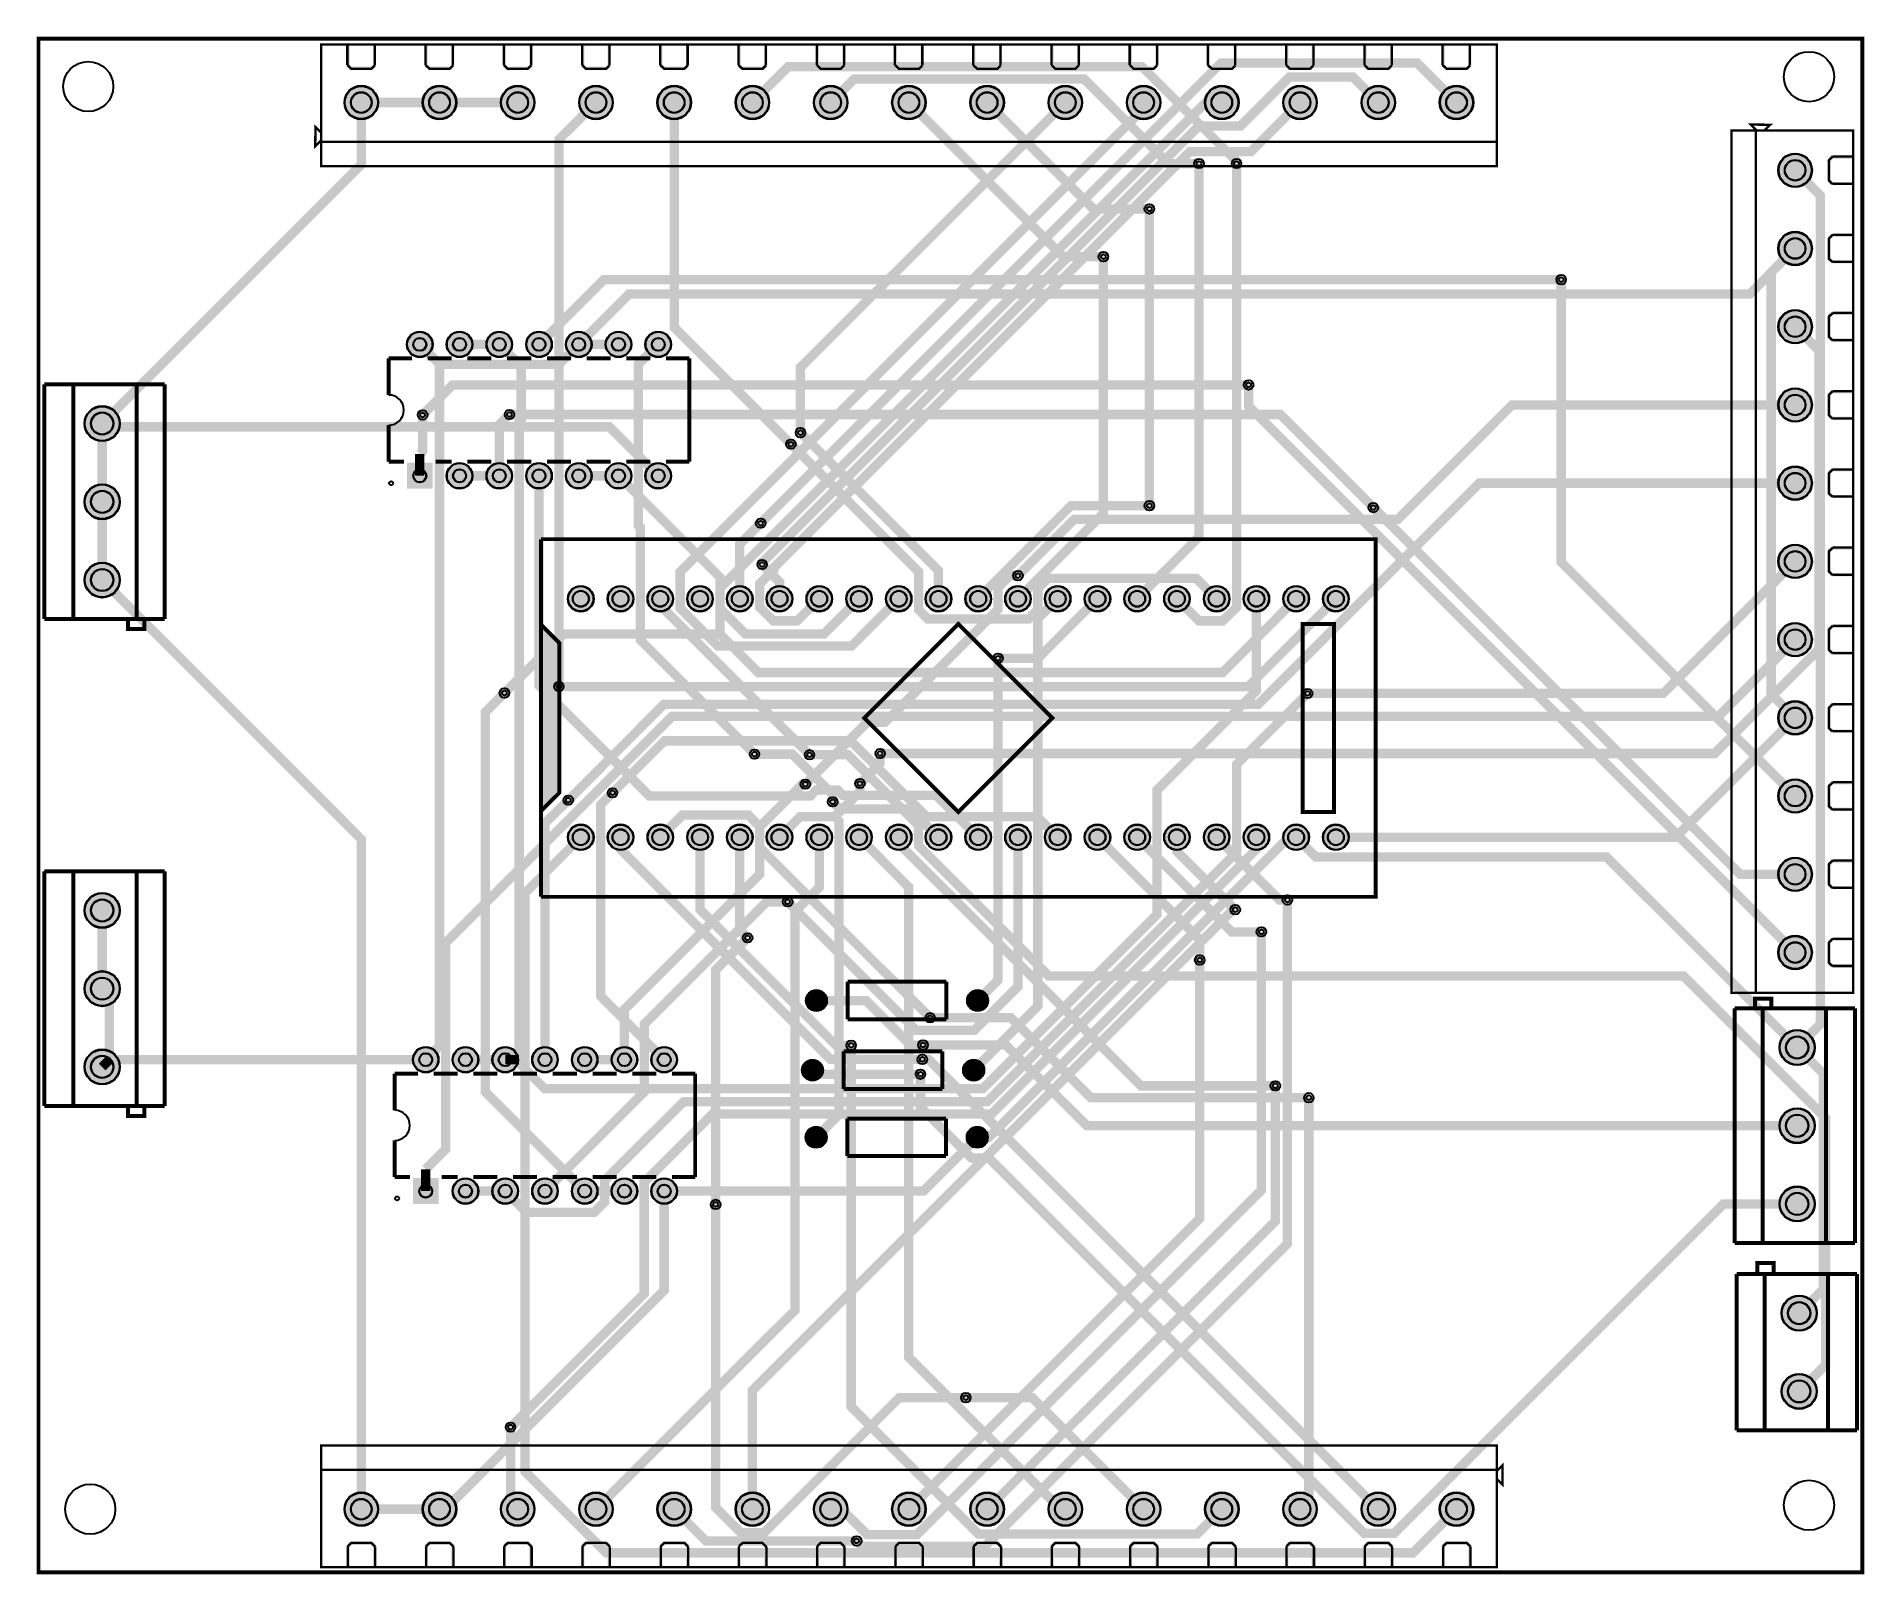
# Model space of a CAD drawing. Header units: millimetres. Extents: x 24 to 141, y 0 to 98.
import ezdxf

# ---------------------------------------------------------------- set-up
doc = ezdxf.new("R2010")
doc.units = ezdxf.units.MM
for name, color, linetype, true_color in [('BoardOutLine', 7, 'Continuous', 0xff00ff), ('BottomLayer', 7, 'Continuous', 0x0000ff), ('BottomSolderMaskLayer', 7, 'Continuous', 0xaa00ff), ('Document', 7, 'Continuous', 0xffffff), ('Hole', 7, 'Continuous', 0x222222), ('Multi-Layer', 7, 'Continuous', 0xc0c0c0), ('TopLayer', 7, 'Continuous', 0xff0000), ('TopSilkLayer', 7, 'Continuous', 0xffcc00), ('TopSolderMaskLayer', 7, 'Continuous', 0x800080)]:
    doc.layers.add(name, color=color, linetype=linetype, true_color=true_color)

msp = doc.modelspace()

# ---------------------------------------------------------------- hatches: boundary and pattern name
at = {"layer": 'BottomSolderMaskLayer'}
for points in [[(43.43, 93.85, 1), (45.58, 93.85, 1)], [(48.43, 93.85, 1), (50.58, 93.85, 1)], [(53.43, 93.85, 1), (55.58, 93.85, 1)], [(58.43, 93.85, 1), (60.58, 93.85, 1)], [(63.43, 93.85, 1), (65.58, 93.85, 1)], [(68.43, 93.85, 1), (70.58, 93.85, 1)], [(73.43, 93.85, 1), (75.58, 93.85, 1)], [(78.43, 93.85, 1), (80.58, 93.85, 1)], [(83.43, 93.85, 1), (85.58, 93.85, 1)], [(88.43, 93.85, 1), (90.58, 93.85, 1)], [(93.43, 93.85, 1), (95.58, 93.85, 1)], [(98.43, 93.85, 1), (100.58, 93.85, 1)], [(103.43, 93.85, 1), (105.58, 93.85, 1)], [(108.43, 93.85, 1), (110.58, 93.85, 1)], [(113.43, 93.85, 1), (115.58, 93.85, 1)], [(135.07, 89.52, 1), (137.22, 89.52, 1)], [(135.07, 84.52, 1), (137.22, 84.52, 1)], [(135.07, 79.52, 1), (137.22, 79.52, 1)], [(47.42, 78.39, 1), (49.07, 78.39, 1)], [(49.96, 78.39, 1), (51.61, 78.39, 1)], [(52.5, 78.39, 1), (54.15, 78.39, 1)], [(55.04, 78.39, 1), (56.69, 78.39, 1)], [(57.58, 78.39, 1), (59.23, 78.39, 1)], [(60.12, 78.39, 1), (61.77, 78.39, 1)], [(62.66, 78.39, 1), (64.31, 78.39, 1)], [(135.07, 74.52, 1), (137.22, 74.52, 1)], [(26.81, 73.33, 1), (29.07, 73.33, 1)], [(47.42, 70.82), (49.07, 70.82), (49.07, 69.16), (47.42, 69.16)], [(49.96, 69.99, 1), (51.61, 69.99, 1)], [(52.5, 69.99, 1), (54.15, 69.99, 1)], [(55.04, 69.99, 1), (56.69, 69.99, 1)], [(57.58, 69.99, 1), (59.23, 69.99, 1)], [(60.12, 69.99, 1), (61.77, 69.99, 1)], [(62.66, 69.99, 1), (64.31, 69.99, 1)], [(135.07, 69.52, 1), (137.22, 69.52, 1)], [(26.81, 68.33, 1), (29.07, 68.33, 1)], [(135.07, 64.52, 1), (137.22, 64.52, 1)], [(26.81, 63.33, 1), (29.07, 63.33, 1)], [(57.7, 62.13, 1), (59.35, 62.13, 1)], [(60.24, 62.13, 1), (61.89, 62.13, 1)], [(62.78, 62.13, 1), (64.43, 62.13, 1)], [(65.32, 62.13, 1), (66.97, 62.13, 1)], [(67.86, 62.13, 1), (69.51, 62.13, 1)], [(70.4, 62.13, 1), (72.05, 62.13, 1)], [(72.94, 62.13, 1), (74.59, 62.13, 1)], [(75.48, 62.13, 1), (77.13, 62.13, 1)], [(78.02, 62.13, 1), (79.67, 62.13, 1)], [(80.56, 62.13, 1), (82.21, 62.13, 1)], [(83.1, 62.13, 1), (84.75, 62.13, 1)], [(85.64, 62.13, 1), (87.29, 62.13, 1)], [(88.18, 62.13, 1), (89.83, 62.13, 1)], [(90.72, 62.13, 1), (92.37, 62.13, 1)], [(93.26, 62.13, 1), (94.91, 62.13, 1)], [(95.8, 62.13, 1), (97.45, 62.13, 1)], [(98.34, 62.13, 1), (99.99, 62.13, 1)], [(100.88, 62.13, 1), (102.53, 62.13, 1)], [(103.42, 62.13, 1), (105.07, 62.13, 1)], [(105.96, 62.13, 1), (107.61, 62.13, 1)], [(135.07, 59.52, 1), (137.22, 59.52, 1)], [(135.07, 54.52, 1), (137.22, 54.52, 1)], [(135.07, 49.52, 1), (137.22, 49.52, 1)], [(57.7, 46.89, 1), (59.35, 46.89, 1)], [(60.24, 46.89, 1), (61.89, 46.89, 1)], [(62.78, 46.89, 1), (64.43, 46.89, 1)], [(65.32, 46.89, 1), (66.97, 46.89, 1)], [(67.86, 46.89, 1), (69.51, 46.89, 1)], [(70.4, 46.89, 1), (72.05, 46.89, 1)], [(72.94, 46.89, 1), (74.59, 46.89, 1)], [(75.48, 46.89, 1), (77.13, 46.89, 1)], [(78.02, 46.89, 1), (79.67, 46.89, 1)], [(80.56, 46.89, 1), (82.21, 46.89, 1)], [(83.1, 46.89, 1), (84.75, 46.89, 1)], [(85.64, 46.89, 1), (87.29, 46.89, 1)], [(88.18, 46.89, 1), (89.83, 46.89, 1)], [(90.72, 46.89, 1), (92.37, 46.89, 1)], [(93.26, 46.89, 1), (94.91, 46.89, 1)], [(95.8, 46.89, 1), (97.45, 46.89, 1)], [(98.34, 46.89, 1), (99.99, 46.89, 1)], [(100.88, 46.89, 1), (102.53, 46.89, 1)], [(103.42, 46.89, 1), (105.07, 46.89, 1)], [(105.96, 46.89, 1), (107.61, 46.89, 1)], [(135.07, 44.52, 1), (137.22, 44.52, 1)], [(26.81, 42.21, 1), (29.07, 42.21, 1)], [(135.07, 39.52, 1), (137.22, 39.52, 1)], [(26.81, 37.21, 1), (29.07, 37.21, 1)], [(72.91, 36.45, 1), (74.27, 36.45, 1)], [(83.21, 36.45, 1), (84.57, 36.45, 1)], [(135.15, 33.45, 1), (137.4, 33.45, 1)], [(26.81, 32.21, 1), (29.07, 32.21, 1)], [(47.8, 32.67, 1), (49.45, 32.67, 1)], [(50.34, 32.67, 1), (51.99, 32.67, 1)], [(52.88, 32.67, 1), (54.53, 32.67, 1)], [(55.42, 32.67, 1), (57.07, 32.67, 1)], [(57.96, 32.67, 1), (59.61, 32.67, 1)], [(60.5, 32.67, 1), (62.15, 32.67, 1)], [(63.04, 32.67, 1), (64.69, 32.67, 1)], [(72.66, 32, 1), (74.01, 32, 1)], [(82.96, 32, 1), (84.31, 32, 1)], [(135.15, 28.45, 1), (137.4, 28.45, 1)], [(72.9, 27.71, 1), (74.25, 27.71, 1)], [(83.2, 27.71, 1), (84.55, 27.71, 1)], [(47.8, 25.1), (49.45, 25.1), (49.45, 23.44), (47.8, 23.44)], [(50.34, 24.27, 1), (51.99, 24.27, 1)], [(52.88, 24.27, 1), (54.53, 24.27, 1)], [(55.42, 24.27, 1), (57.07, 24.27, 1)], [(57.96, 24.27, 1), (59.61, 24.27, 1)], [(60.5, 24.27, 1), (62.15, 24.27, 1)], [(63.04, 24.27, 1), (64.69, 24.27, 1)], [(135.15, 23.45, 1), (137.4, 23.45, 1)], [(135.27, 16.47, 1), (137.52, 16.47, 1)], [(135.27, 11.47, 1), (137.52, 11.47, 1)], [(43.43, 3.94, 1), (45.58, 3.94, 1)], [(48.43, 3.94, 1), (50.58, 3.94, 1)], [(53.43, 3.94, 1), (55.58, 3.94, 1)], [(58.43, 3.94, 1), (60.58, 3.94, 1)], [(63.43, 3.94, 1), (65.58, 3.94, 1)], [(68.43, 3.94, 1), (70.58, 3.94, 1)], [(73.43, 3.94, 1), (75.58, 3.94, 1)], [(78.43, 3.94, 1), (80.58, 3.94, 1)], [(83.43, 3.94, 1), (85.58, 3.94, 1)], [(88.43, 3.94, 1), (90.58, 3.94, 1)], [(93.43, 3.94, 1), (95.58, 3.94, 1)], [(98.43, 3.94, 1), (100.58, 3.94, 1)], [(103.43, 3.94, 1), (105.58, 3.94, 1)], [(108.43, 3.94, 1), (110.58, 3.94, 1)], [(113.43, 3.94, 1), (115.58, 3.94, 1)]]:
    msp.add_hatch(color=256, dxfattribs=at).paths.add_polyline_path(points)
at = {"layer": 'Document'}
for points in [[(45.45, 97.55), (45.45, 96.15), (45.25, 95.95), (43.75, 95.95), (43.55, 96.15), (43.55, 97.55), (43.75, 97.55), (43.75, 96.25), (43.85, 96.15), (45.15, 96.15), (45.25, 96.25), (45.25, 97.55)], [(50.45, 97.55), (50.45, 96.15), (50.25, 95.95), (48.75, 95.95), (48.55, 96.15), (48.55, 97.55), (48.75, 97.55), (48.75, 96.25), (48.85, 96.15), (50.15, 96.15), (50.25, 96.25), (50.25, 97.55)], [(55.45, 97.55), (55.45, 96.15), (55.25, 95.95), (53.75, 95.95), (53.55, 96.15), (53.55, 97.55), (53.75, 97.55), (53.75, 96.25), (53.85, 96.15), (55.15, 96.15), (55.25, 96.25), (55.25, 97.55)], [(60.45, 97.55), (60.45, 96.15), (60.25, 95.95), (58.75, 95.95), (58.55, 96.15), (58.55, 97.55), (58.75, 97.55), (58.75, 96.25), (58.85, 96.15), (60.15, 96.15), (60.25, 96.25), (60.25, 97.55)], [(65.45, 97.55), (65.45, 96.15), (65.25, 95.95), (63.75, 95.95), (63.55, 96.15), (63.55, 97.55), (63.75, 97.55), (63.75, 96.25), (63.85, 96.15), (65.15, 96.15), (65.25, 96.25), (65.25, 97.55)], [(70.45, 97.55), (70.45, 96.15), (70.25, 95.95), (68.75, 95.95), (68.55, 96.15), (68.55, 97.55), (68.75, 97.55), (68.75, 96.25), (68.85, 96.15), (70.15, 96.15), (70.25, 96.25), (70.25, 97.55)], [(75.45, 97.55), (75.45, 96.15), (75.25, 95.95), (73.75, 95.95), (73.55, 96.15), (73.55, 97.55), (73.75, 97.55), (73.75, 96.25), (73.85, 96.15), (75.15, 96.15), (75.25, 96.25), (75.25, 97.55)], [(80.45, 97.55), (80.45, 96.15), (80.25, 95.95), (78.75, 95.95), (78.55, 96.15), (78.55, 97.55), (78.75, 97.55), (78.75, 96.25), (78.85, 96.15), (80.15, 96.15), (80.25, 96.25), (80.25, 97.55)], [(85.45, 97.55), (85.45, 96.15), (85.25, 95.95), (83.75, 95.95), (83.55, 96.15), (83.55, 97.55), (83.75, 97.55), (83.75, 96.25), (83.85, 96.15), (85.15, 96.15), (85.25, 96.25), (85.25, 97.55)], [(90.45, 97.55), (90.45, 96.15), (90.25, 95.95), (88.75, 95.95), (88.55, 96.15), (88.55, 97.55), (88.75, 97.55), (88.75, 96.25), (88.85, 96.15), (90.15, 96.15), (90.25, 96.25), (90.25, 97.55)], [(95.45, 97.55), (95.45, 96.15), (95.25, 95.95), (93.75, 95.95), (93.55, 96.15), (93.55, 97.55), (93.75, 97.55), (93.75, 96.25), (93.85, 96.15), (95.15, 96.15), (95.25, 96.25), (95.25, 97.55)], [(100.45, 97.55), (100.45, 96.15), (100.25, 95.95), (98.75, 95.95), (98.55, 96.15), (98.55, 97.55), (98.75, 97.55), (98.75, 96.25), (98.85, 96.15), (100.15, 96.15), (100.25, 96.25), (100.25, 97.55)], [(105.45, 97.55), (105.45, 96.15), (105.25, 95.95), (103.75, 95.95), (103.55, 96.15), (103.55, 97.55), (103.75, 97.55), (103.75, 96.25), (103.85, 96.15), (105.15, 96.15), (105.25, 96.25), (105.25, 97.55)], [(110.45, 97.55), (110.45, 96.15), (110.25, 95.95), (108.75, 95.95), (108.55, 96.15), (108.55, 97.55), (108.75, 97.55), (108.75, 96.25), (108.85, 96.15), (110.15, 96.15), (110.25, 96.25), (110.25, 97.55)], [(115.45, 97.55), (115.45, 96.15), (115.25, 95.95), (113.75, 95.95), (113.55, 96.15), (113.55, 97.55), (113.75, 97.55), (113.75, 96.25), (113.85, 96.15), (115.15, 96.15), (115.25, 96.25), (115.25, 97.55)], [(139.84, 88.57), (138.44, 88.57), (138.24, 88.77), (138.24, 90.27), (138.44, 90.47), (139.84, 90.47), (139.84, 90.27), (138.54, 90.27), (138.44, 90.17), (138.44, 88.87), (138.54, 88.77), (139.84, 88.77)], [(139.84, 83.57), (138.44, 83.57), (138.24, 83.77), (138.24, 85.27), (138.44, 85.47), (139.84, 85.47), (139.84, 85.27), (138.54, 85.27), (138.44, 85.17), (138.44, 83.87), (138.54, 83.77), (139.84, 83.77)], [(139.84, 78.57), (138.44, 78.57), (138.24, 78.77), (138.24, 80.27), (138.44, 80.47), (139.84, 80.47), (139.84, 80.27), (138.54, 80.27), (138.44, 80.17), (138.44, 78.87), (138.54, 78.77), (139.84, 78.77)], [(139.84, 73.57), (138.44, 73.57), (138.24, 73.77), (138.24, 75.27), (138.44, 75.47), (139.84, 75.47), (139.84, 75.27), (138.54, 75.27), (138.44, 75.17), (138.44, 73.87), (138.54, 73.77), (139.84, 73.77)], [(139.84, 68.57), (138.44, 68.57), (138.24, 68.77), (138.24, 70.27), (138.44, 70.47), (139.84, 70.47), (139.84, 70.27), (138.54, 70.27), (138.44, 70.17), (138.44, 68.87), (138.54, 68.77), (139.84, 68.77)], [(139.84, 63.57), (138.44, 63.57), (138.24, 63.77), (138.24, 65.27), (138.44, 65.47), (139.84, 65.47), (139.84, 65.27), (138.54, 65.27), (138.44, 65.17), (138.44, 63.87), (138.54, 63.77), (139.84, 63.77)], [(55.99, 60.47), (57.16, 59.3), (57.16, 49.73), (55.99, 48.56)], [(139.84, 58.57), (138.44, 58.57), (138.24, 58.77), (138.24, 60.27), (138.44, 60.47), (139.84, 60.47), (139.84, 60.27), (138.54, 60.27), (138.44, 60.17), (138.44, 58.87), (138.54, 58.77), (139.84, 58.77)], [(139.84, 53.57), (138.44, 53.57), (138.24, 53.77), (138.24, 55.27), (138.44, 55.47), (139.84, 55.47), (139.84, 55.27), (138.54, 55.27), (138.44, 55.17), (138.44, 53.87), (138.54, 53.77), (139.84, 53.77)], [(139.84, 48.57), (138.44, 48.57), (138.24, 48.77), (138.24, 50.27), (138.44, 50.47), (139.84, 50.47), (139.84, 50.27), (138.54, 50.27), (138.44, 50.17), (138.44, 48.87), (138.54, 48.77), (139.84, 48.77)], [(139.84, 43.57), (138.44, 43.57), (138.24, 43.77), (138.24, 45.27), (138.44, 45.47), (139.84, 45.47), (139.84, 45.27), (138.54, 45.27), (138.44, 45.17), (138.44, 43.87), (138.54, 43.77), (139.84, 43.77)], [(139.84, 38.57), (138.44, 38.57), (138.24, 38.77), (138.24, 40.27), (138.44, 40.47), (139.84, 40.47), (139.84, 40.27), (138.54, 40.27), (138.44, 40.17), (138.44, 38.87), (138.54, 38.77), (139.84, 38.77)], [(43.55, 0.24), (43.55, 1.64), (43.75, 1.84), (45.25, 1.84), (45.45, 1.64), (45.45, 0.24), (45.25, 0.24), (45.25, 1.54), (45.15, 1.64), (43.85, 1.64), (43.75, 1.54), (43.75, 0.24)], [(48.55, 0.24), (48.55, 1.64), (48.75, 1.84), (50.25, 1.84), (50.45, 1.64), (50.45, 0.24), (50.25, 0.24), (50.25, 1.54), (50.15, 1.64), (48.85, 1.64), (48.75, 1.54), (48.75, 0.24)], [(53.55, 0.24), (53.55, 1.64), (53.75, 1.84), (55.25, 1.84), (55.45, 1.64), (55.45, 0.24), (55.25, 0.24), (55.25, 1.54), (55.15, 1.64), (53.85, 1.64), (53.75, 1.54), (53.75, 0.24)], [(58.55, 0.24), (58.55, 1.64), (58.75, 1.84), (60.25, 1.84), (60.45, 1.64), (60.45, 0.24), (60.25, 0.24), (60.25, 1.54), (60.15, 1.64), (58.85, 1.64), (58.75, 1.54), (58.75, 0.24)], [(63.55, 0.24), (63.55, 1.64), (63.75, 1.84), (65.25, 1.84), (65.45, 1.64), (65.45, 0.24), (65.25, 0.24), (65.25, 1.54), (65.15, 1.64), (63.85, 1.64), (63.75, 1.54), (63.75, 0.24)], [(68.55, 0.24), (68.55, 1.64), (68.75, 1.84), (70.25, 1.84), (70.45, 1.64), (70.45, 0.24), (70.25, 0.24), (70.25, 1.54), (70.15, 1.64), (68.85, 1.64), (68.75, 1.54), (68.75, 0.24)], [(73.55, 0.24), (73.55, 1.64), (73.75, 1.84), (75.25, 1.84), (75.45, 1.64), (75.45, 0.24), (75.25, 0.24), (75.25, 1.54), (75.15, 1.64), (73.85, 1.64), (73.75, 1.54), (73.75, 0.24)], [(78.55, 0.24), (78.55, 1.64), (78.75, 1.84), (80.25, 1.84), (80.45, 1.64), (80.45, 0.24), (80.25, 0.24), (80.25, 1.54), (80.15, 1.64), (78.85, 1.64), (78.75, 1.54), (78.75, 0.24)], [(83.55, 0.24), (83.55, 1.64), (83.75, 1.84), (85.25, 1.84), (85.45, 1.64), (85.45, 0.24), (85.25, 0.24), (85.25, 1.54), (85.15, 1.64), (83.85, 1.64), (83.75, 1.54), (83.75, 0.24)], [(88.55, 0.24), (88.55, 1.64), (88.75, 1.84), (90.25, 1.84), (90.45, 1.64), (90.45, 0.24), (90.25, 0.24), (90.25, 1.54), (90.15, 1.64), (88.85, 1.64), (88.75, 1.54), (88.75, 0.24)], [(93.55, 0.24), (93.55, 1.64), (93.75, 1.84), (95.25, 1.84), (95.45, 1.64), (95.45, 0.24), (95.25, 0.24), (95.25, 1.54), (95.15, 1.64), (93.85, 1.64), (93.75, 1.54), (93.75, 0.24)], [(98.55, 0.24), (98.55, 1.64), (98.75, 1.84), (100.25, 1.84), (100.45, 1.64), (100.45, 0.24), (100.25, 0.24), (100.25, 1.54), (100.15, 1.64), (98.85, 1.64), (98.75, 1.54), (98.75, 0.24)], [(103.55, 0.24), (103.55, 1.64), (103.75, 1.84), (105.25, 1.84), (105.45, 1.64), (105.45, 0.24), (105.25, 0.24), (105.25, 1.54), (105.15, 1.64), (103.85, 1.64), (103.75, 1.54), (103.75, 0.24)], [(108.55, 0.24), (108.55, 1.64), (108.75, 1.84), (110.25, 1.84), (110.45, 1.64), (110.45, 0.24), (110.25, 0.24), (110.25, 1.54), (110.15, 1.64), (108.85, 1.64), (108.75, 1.54), (108.75, 0.24)], [(113.55, 0.24), (113.55, 1.64), (113.75, 1.84), (115.25, 1.84), (115.45, 1.64), (115.45, 0.24), (115.25, 0.24), (115.25, 1.54), (115.15, 1.64), (113.85, 1.64), (113.75, 1.54), (113.75, 0.24)]]:
    msp.add_hatch(color=256, dxfattribs=at).paths.add_polyline_path(points)
at = {"layer": 'Multi-Layer'}
for points in [[(43.45, 93.85, 1), (45.55, 93.85, 1)], [(48.45, 93.85, 1), (50.55, 93.85, 1)], [(53.45, 93.85, 1), (55.55, 93.85, 1)], [(58.45, 93.85, 1), (60.55, 93.85, 1)], [(63.45, 93.85, 1), (65.55, 93.85, 1)], [(68.45, 93.85, 1), (70.55, 93.85, 1)], [(73.45, 93.85, 1), (75.55, 93.85, 1)], [(78.45, 93.85, 1), (80.55, 93.85, 1)], [(83.45, 93.85, 1), (85.55, 93.85, 1)], [(88.45, 93.85, 1), (90.55, 93.85, 1)], [(93.45, 93.85, 1), (95.55, 93.85, 1)], [(98.45, 93.85, 1), (100.55, 93.85, 1)], [(103.45, 93.85, 1), (105.55, 93.85, 1)], [(108.45, 93.85, 1), (110.55, 93.85, 1)], [(113.45, 93.85, 1), (115.55, 93.85, 1)], [(135.09, 89.52, 1), (137.19, 89.52, 1)], [(135.09, 84.52, 1), (137.19, 84.52, 1)], [(135.09, 79.52, 1), (137.19, 79.52, 1)], [(47.44, 78.39, 1), (49.04, 78.39, 1)], [(49.98, 78.39, 1), (51.58, 78.39, 1)], [(52.52, 78.39, 1), (54.12, 78.39, 1)], [(55.06, 78.39, 1), (56.66, 78.39, 1)], [(57.6, 78.39, 1), (59.2, 78.39, 1)], [(60.14, 78.39, 1), (61.74, 78.39, 1)], [(62.68, 78.39, 1), (64.28, 78.39, 1)], [(135.09, 74.52, 1), (137.19, 74.52, 1)], [(26.84, 73.33, 1), (29.04, 73.33, 1)], [(47.44, 70.79), (49.04, 70.79), (49.04, 69.19), (47.44, 69.19)], [(49.98, 69.99, 1), (51.58, 69.99, 1)], [(52.52, 69.99, 1), (54.12, 69.99, 1)], [(55.06, 69.99, 1), (56.66, 69.99, 1)], [(57.6, 69.99, 1), (59.2, 69.99, 1)], [(60.14, 69.99, 1), (61.74, 69.99, 1)], [(62.68, 69.99, 1), (64.28, 69.99, 1)], [(135.09, 69.52, 1), (137.19, 69.52, 1)], [(26.84, 68.33, 1), (29.04, 68.33, 1)], [(135.09, 64.52, 1), (137.19, 64.52, 1)], [(26.84, 63.33, 1), (29.04, 63.33, 1)], [(57.73, 62.13, 1), (59.33, 62.13, 1)], [(60.27, 62.13, 1), (61.87, 62.13, 1)], [(62.81, 62.13, 1), (64.41, 62.13, 1)], [(65.35, 62.13, 1), (66.95, 62.13, 1)], [(67.89, 62.13, 1), (69.49, 62.13, 1)], [(70.43, 62.13, 1), (72.03, 62.13, 1)], [(72.97, 62.13, 1), (74.57, 62.13, 1)], [(75.51, 62.13, 1), (77.11, 62.13, 1)], [(78.05, 62.13, 1), (79.65, 62.13, 1)], [(80.59, 62.13, 1), (82.19, 62.13, 1)], [(83.13, 62.13, 1), (84.73, 62.13, 1)], [(85.67, 62.13, 1), (87.27, 62.13, 1)], [(88.21, 62.13, 1), (89.81, 62.13, 1)], [(90.75, 62.13, 1), (92.35, 62.13, 1)], [(93.29, 62.13, 1), (94.89, 62.13, 1)], [(95.83, 62.13, 1), (97.43, 62.13, 1)], [(98.37, 62.13, 1), (99.97, 62.13, 1)], [(100.91, 62.13, 1), (102.51, 62.13, 1)], [(103.45, 62.13, 1), (105.05, 62.13, 1)], [(105.99, 62.13, 1), (107.59, 62.13, 1)], [(135.09, 59.52, 1), (137.19, 59.52, 1)], [(135.09, 54.52, 1), (137.19, 54.52, 1)], [(135.09, 49.52, 1), (137.19, 49.52, 1)], [(57.73, 46.89, 1), (59.33, 46.89, 1)], [(60.27, 46.89, 1), (61.87, 46.89, 1)], [(62.81, 46.89, 1), (64.41, 46.89, 1)], [(65.35, 46.89, 1), (66.95, 46.89, 1)], [(67.89, 46.89, 1), (69.49, 46.89, 1)], [(70.43, 46.89, 1), (72.03, 46.89, 1)], [(72.97, 46.89, 1), (74.57, 46.89, 1)], [(75.51, 46.89, 1), (77.11, 46.89, 1)], [(78.05, 46.89, 1), (79.65, 46.89, 1)], [(80.59, 46.89, 1), (82.19, 46.89, 1)], [(83.13, 46.89, 1), (84.73, 46.89, 1)], [(85.67, 46.89, 1), (87.27, 46.89, 1)], [(88.21, 46.89, 1), (89.81, 46.89, 1)], [(90.75, 46.89, 1), (92.35, 46.89, 1)], [(93.29, 46.89, 1), (94.89, 46.89, 1)], [(95.83, 46.89, 1), (97.43, 46.89, 1)], [(98.37, 46.89, 1), (99.97, 46.89, 1)], [(100.91, 46.89, 1), (102.51, 46.89, 1)], [(103.45, 46.89, 1), (105.05, 46.89, 1)], [(105.99, 46.89, 1), (107.59, 46.89, 1)], [(135.09, 44.52, 1), (137.19, 44.52, 1)], [(26.84, 42.21, 1), (29.04, 42.21, 1)], [(135.09, 39.52, 1), (137.19, 39.52, 1)], [(26.84, 37.21, 1), (29.04, 37.21, 1)], [(72.94, 36.45, 1), (74.24, 36.45, 1)], [(83.24, 36.45, 1), (84.54, 36.45, 1)], [(135.17, 33.45, 1), (137.37, 33.45, 1)], [(26.84, 32.21, 1), (29.04, 32.21, 1)], [(47.82, 32.67, 1), (49.42, 32.67, 1)], [(50.36, 32.67, 1), (51.96, 32.67, 1)], [(52.9, 32.67, 1), (54.5, 32.67, 1)], [(55.44, 32.67, 1), (57.04, 32.67, 1)], [(57.98, 32.67, 1), (59.58, 32.67, 1)], [(60.52, 32.67, 1), (62.12, 32.67, 1)], [(63.06, 32.67, 1), (64.66, 32.67, 1)], [(72.69, 32, 1), (73.99, 32, 1)], [(82.99, 32, 1), (84.29, 32, 1)], [(135.17, 28.45, 1), (137.37, 28.45, 1)], [(72.92, 27.71, 1), (74.22, 27.71, 1)], [(83.22, 27.71, 1), (84.52, 27.71, 1)], [(47.82, 25.07), (49.42, 25.07), (49.42, 23.47), (47.82, 23.47)], [(50.36, 24.27, 1), (51.96, 24.27, 1)], [(52.9, 24.27, 1), (54.5, 24.27, 1)], [(55.44, 24.27, 1), (57.04, 24.27, 1)], [(57.98, 24.27, 1), (59.58, 24.27, 1)], [(60.52, 24.27, 1), (62.12, 24.27, 1)], [(63.06, 24.27, 1), (64.66, 24.27, 1)], [(135.17, 23.45, 1), (137.37, 23.45, 1)], [(135.3, 16.47, 1), (137.5, 16.47, 1)], [(135.3, 11.47, 1), (137.5, 11.47, 1)], [(43.45, 3.94, 1), (45.55, 3.94, 1)], [(48.45, 3.94, 1), (50.55, 3.94, 1)], [(53.45, 3.94, 1), (55.55, 3.94, 1)], [(58.45, 3.94, 1), (60.55, 3.94, 1)], [(63.45, 3.94, 1), (65.55, 3.94, 1)], [(68.45, 3.94, 1), (70.55, 3.94, 1)], [(73.45, 3.94, 1), (75.55, 3.94, 1)], [(78.45, 3.94, 1), (80.55, 3.94, 1)], [(83.45, 3.94, 1), (85.55, 3.94, 1)], [(88.45, 3.94, 1), (90.55, 3.94, 1)], [(93.45, 3.94, 1), (95.55, 3.94, 1)], [(98.45, 3.94, 1), (100.55, 3.94, 1)], [(103.45, 3.94, 1), (105.55, 3.94, 1)], [(108.45, 3.94, 1), (110.55, 3.94, 1)], [(113.45, 3.94, 1), (115.55, 3.94, 1)]]:
    msp.add_hatch(color=256, dxfattribs=at).paths.add_polyline_path(points)
at = {"layer": 'TopSolderMaskLayer'}
for points in [[(43.43, 93.85, 1), (45.58, 93.85, 1)], [(48.43, 93.85, 1), (50.58, 93.85, 1)], [(53.43, 93.85, 1), (55.58, 93.85, 1)], [(58.43, 93.85, 1), (60.58, 93.85, 1)], [(63.43, 93.85, 1), (65.58, 93.85, 1)], [(68.43, 93.85, 1), (70.58, 93.85, 1)], [(73.43, 93.85, 1), (75.58, 93.85, 1)], [(78.43, 93.85, 1), (80.58, 93.85, 1)], [(83.43, 93.85, 1), (85.58, 93.85, 1)], [(88.43, 93.85, 1), (90.58, 93.85, 1)], [(93.43, 93.85, 1), (95.58, 93.85, 1)], [(98.43, 93.85, 1), (100.58, 93.85, 1)], [(103.43, 93.85, 1), (105.58, 93.85, 1)], [(108.43, 93.85, 1), (110.58, 93.85, 1)], [(113.43, 93.85, 1), (115.58, 93.85, 1)], [(135.07, 89.52, 1), (137.22, 89.52, 1)], [(135.07, 84.52, 1), (137.22, 84.52, 1)], [(135.07, 79.52, 1), (137.22, 79.52, 1)], [(47.42, 78.39, 1), (49.07, 78.39, 1)], [(49.96, 78.39, 1), (51.61, 78.39, 1)], [(52.5, 78.39, 1), (54.15, 78.39, 1)], [(55.04, 78.39, 1), (56.69, 78.39, 1)], [(57.58, 78.39, 1), (59.23, 78.39, 1)], [(60.12, 78.39, 1), (61.77, 78.39, 1)], [(62.66, 78.39, 1), (64.31, 78.39, 1)], [(135.07, 74.52, 1), (137.22, 74.52, 1)], [(26.81, 73.33, 1), (29.07, 73.33, 1)], [(47.42, 70.82), (49.07, 70.82), (49.07, 69.16), (47.42, 69.16)], [(49.96, 69.99, 1), (51.61, 69.99, 1)], [(52.5, 69.99, 1), (54.15, 69.99, 1)], [(55.04, 69.99, 1), (56.69, 69.99, 1)], [(57.58, 69.99, 1), (59.23, 69.99, 1)], [(60.12, 69.99, 1), (61.77, 69.99, 1)], [(62.66, 69.99, 1), (64.31, 69.99, 1)], [(135.07, 69.52, 1), (137.22, 69.52, 1)], [(26.81, 68.33, 1), (29.07, 68.33, 1)], [(135.07, 64.52, 1), (137.22, 64.52, 1)], [(26.81, 63.33, 1), (29.07, 63.33, 1)], [(57.7, 62.13, 1), (59.35, 62.13, 1)], [(60.24, 62.13, 1), (61.89, 62.13, 1)], [(62.78, 62.13, 1), (64.43, 62.13, 1)], [(65.32, 62.13, 1), (66.97, 62.13, 1)], [(67.86, 62.13, 1), (69.51, 62.13, 1)], [(70.4, 62.13, 1), (72.05, 62.13, 1)], [(72.94, 62.13, 1), (74.59, 62.13, 1)], [(75.48, 62.13, 1), (77.13, 62.13, 1)], [(78.02, 62.13, 1), (79.67, 62.13, 1)], [(80.56, 62.13, 1), (82.21, 62.13, 1)], [(83.1, 62.13, 1), (84.75, 62.13, 1)], [(85.64, 62.13, 1), (87.29, 62.13, 1)], [(88.18, 62.13, 1), (89.83, 62.13, 1)], [(90.72, 62.13, 1), (92.37, 62.13, 1)], [(93.26, 62.13, 1), (94.91, 62.13, 1)], [(95.8, 62.13, 1), (97.45, 62.13, 1)], [(98.34, 62.13, 1), (99.99, 62.13, 1)], [(100.88, 62.13, 1), (102.53, 62.13, 1)], [(103.42, 62.13, 1), (105.07, 62.13, 1)], [(105.96, 62.13, 1), (107.61, 62.13, 1)], [(135.07, 59.52, 1), (137.22, 59.52, 1)], [(135.07, 54.52, 1), (137.22, 54.52, 1)], [(135.07, 49.52, 1), (137.22, 49.52, 1)], [(57.7, 46.89, 1), (59.35, 46.89, 1)], [(60.24, 46.89, 1), (61.89, 46.89, 1)], [(62.78, 46.89, 1), (64.43, 46.89, 1)], [(65.32, 46.89, 1), (66.97, 46.89, 1)], [(67.86, 46.89, 1), (69.51, 46.89, 1)], [(70.4, 46.89, 1), (72.05, 46.89, 1)], [(72.94, 46.89, 1), (74.59, 46.89, 1)], [(75.48, 46.89, 1), (77.13, 46.89, 1)], [(78.02, 46.89, 1), (79.67, 46.89, 1)], [(80.56, 46.89, 1), (82.21, 46.89, 1)], [(83.1, 46.89, 1), (84.75, 46.89, 1)], [(85.64, 46.89, 1), (87.29, 46.89, 1)], [(88.18, 46.89, 1), (89.83, 46.89, 1)], [(90.72, 46.89, 1), (92.37, 46.89, 1)], [(93.26, 46.89, 1), (94.91, 46.89, 1)], [(95.8, 46.89, 1), (97.45, 46.89, 1)], [(98.34, 46.89, 1), (99.99, 46.89, 1)], [(100.88, 46.89, 1), (102.53, 46.89, 1)], [(103.42, 46.89, 1), (105.07, 46.89, 1)], [(105.96, 46.89, 1), (107.61, 46.89, 1)], [(135.07, 44.52, 1), (137.22, 44.52, 1)], [(26.81, 42.21, 1), (29.07, 42.21, 1)], [(135.07, 39.52, 1), (137.22, 39.52, 1)], [(26.81, 37.21, 1), (29.07, 37.21, 1)], [(72.91, 36.45, 1), (74.27, 36.45, 1)], [(83.21, 36.45, 1), (84.57, 36.45, 1)], [(135.15, 33.45, 1), (137.4, 33.45, 1)], [(26.81, 32.21, 1), (29.07, 32.21, 1)], [(47.8, 32.67, 1), (49.45, 32.67, 1)], [(50.34, 32.67, 1), (51.99, 32.67, 1)], [(52.88, 32.67, 1), (54.53, 32.67, 1)], [(55.42, 32.67, 1), (57.07, 32.67, 1)], [(57.96, 32.67, 1), (59.61, 32.67, 1)], [(60.5, 32.67, 1), (62.15, 32.67, 1)], [(63.04, 32.67, 1), (64.69, 32.67, 1)], [(72.66, 32, 1), (74.01, 32, 1)], [(82.96, 32, 1), (84.31, 32, 1)], [(135.15, 28.45, 1), (137.4, 28.45, 1)], [(72.9, 27.71, 1), (74.25, 27.71, 1)], [(83.2, 27.71, 1), (84.55, 27.71, 1)], [(47.8, 25.1), (49.45, 25.1), (49.45, 23.44), (47.8, 23.44)], [(50.34, 24.27, 1), (51.99, 24.27, 1)], [(52.88, 24.27, 1), (54.53, 24.27, 1)], [(55.42, 24.27, 1), (57.07, 24.27, 1)], [(57.96, 24.27, 1), (59.61, 24.27, 1)], [(60.5, 24.27, 1), (62.15, 24.27, 1)], [(63.04, 24.27, 1), (64.69, 24.27, 1)], [(135.15, 23.45, 1), (137.4, 23.45, 1)], [(135.27, 16.47, 1), (137.52, 16.47, 1)], [(135.27, 11.47, 1), (137.52, 11.47, 1)], [(43.43, 3.94, 1), (45.58, 3.94, 1)], [(48.43, 3.94, 1), (50.58, 3.94, 1)], [(53.43, 3.94, 1), (55.58, 3.94, 1)], [(58.43, 3.94, 1), (60.58, 3.94, 1)], [(63.43, 3.94, 1), (65.58, 3.94, 1)], [(68.43, 3.94, 1), (70.58, 3.94, 1)], [(73.43, 3.94, 1), (75.58, 3.94, 1)], [(78.43, 3.94, 1), (80.58, 3.94, 1)], [(83.43, 3.94, 1), (85.58, 3.94, 1)], [(88.43, 3.94, 1), (90.58, 3.94, 1)], [(93.43, 3.94, 1), (95.58, 3.94, 1)], [(98.43, 3.94, 1), (100.58, 3.94, 1)], [(103.43, 3.94, 1), (105.58, 3.94, 1)], [(108.43, 3.94, 1), (110.58, 3.94, 1)], [(113.43, 3.94, 1), (115.58, 3.94, 1)]]:
    msp.add_hatch(color=256, dxfattribs=at).paths.add_polyline_path(points)

# ---------------------------------------------------------------- linework, layer by layer
at = {"layer": 'BoardOutLine', "const_width": 0.254}
msp.add_lwpolyline([(23.87, 92.93), (23.87, 97.94), (140.44, 97.94), (140.44, -0.1), (23.87, -0.1), (23.87, 92.93)], close=True, dxfattribs=at)
at = {"layer": 'BottomLayer', "const_width": 0.6}
for points in [[(70.03, 66.96), (99.44, 96.37), (111.99, 96.37), (114.5, 93.85)], [(109.5, 93.85), (107.86, 95.49), (103.83, 95.49), (100.69, 92.35), (98.03, 92.35), (70.12, 64.44), (70.12, 64.32)], [(44.5, 93.85), (44.5, 89.89), (27.94, 73.33)], [(59.5, 93.85), (57.13, 91.49), (57.13, 56.52)], [(71.96, 72.01), (64.5, 79.47), (64.5, 93.85)], [(78.85, 62.13), (75.85, 59.12), (67.27, 59.12), (64.88, 61.52), (64.88, 63.84), (94.5, 93.47), (94.5, 93.85)], [(99.5, 93.85), (98.47, 93.85), (67.42, 62.81), (67.42, 61.52), (69.06, 59.88), (74.07, 59.88), (76.31, 62.13)], [(104.5, 93.85), (101.36, 90.71), (97.45, 90.71), (70.88, 64.13), (70.88, 64), (69.97, 63.1), (69.97, 61.58), (70.84, 60.72), (72.36, 60.72), (73.77, 62.13)], [(89.5, 93.85), (72.57, 76.92), (72.57, 72.75)], [(98.04, 89.95), (98.04, 66.08), (94.09, 62.13)], [(100.44, 89.95), (100.44, 61.59), (99.56, 60.72), (98.04, 60.72), (96.63, 62.13)], [(136.27, 33.45), (137.76, 34.94), (137.76, 87.9), (136.14, 89.52)], [(94.87, 87.05), (94.87, 68.08)], [(91.93, 84), (91.93, 67.59), (86.47, 62.13)], [(136.14, 54.52), (134.61, 56.05), (134.61, 82.99), (136.14, 84.52)], [(121.19, 82.53), (121.19, 64.47), (136.14, 49.52)], [(48.24, 78.39), (49.5, 77.14), (49.5, 33.54), (48.62, 32.67)], [(54.59, 32.67), (54.59, 73.46), (54.72, 73.59), (54.72, 76.99), (53.32, 78.39)], [(69.63, 52.2), (62.34, 59.49), (62.34, 66.69), (62.21, 66.82), (62.21, 77.12), (63.48, 78.39)], [(101.21, 75.8), (101.21, 74.45), (136.14, 39.52)], [(27.94, 68.33), (27.94, 73.33)], [(48.24, 71.39), (48.42, 71.57), (48.42, 73.88)], [(53.32, 69.99), (53.32, 73.26), (53.97, 73.91)], [(48.24, 69.99), (48.24, 71.39)], [(55.86, 69.99), (55.86, 56.58), (62.92, 49.52), (73.2, 49.52), (73.58, 49.91), (74.95, 49.91), (75.29, 49.56), (81.25, 49.56), (83.93, 46.89)], [(27.94, 63.33), (27.94, 68.33)], [(109.18, 67.96), (132.62, 44.52), (136.14, 44.52)], [(27.94, 63.33), (44.5, 46.76), (44.5, 3.94)], [(72.88, 50.28), (76.83, 54.23), (77.97, 54.23), (85.2, 61.45), (85.2, 62.86), (85.95, 63.61), (86.47, 63.61)], [(101.71, 62.13), (101.71, 56.25), (95.36, 49.9), (95.36, 41.95), (84.23, 30.82), (56.22, 30.82), (54.59, 32.45), (54.59, 32.67)], [(73.15, 52.16), (63.61, 61.7), (63.61, 62.13)], [(83.64, 32), (87.74, 36.11), (87.74, 60.86), (89.01, 62.13)], [(83.89, 36.45), (85.2, 37.76), (85.2, 58.33)], [(58.78, 24.27), (52.43, 30.62), (52.43, 54.89), (53.65, 56.11)], [(53.7, 24.27), (55.05, 22.92), (59.39, 22.92), (60.05, 23.58), (60.05, 24.94), (65.11, 29.99), (84.51, 29.99), (100.45, 45.93), (100.45, 51.55), (104.98, 56.08)], [(76.37, 50.32), (77.66, 51.62), (77.66, 52.24)], [(56.24, 32.67), (56.24, 47.78), (57.73, 49.26)], [(60.56, 49.73), (59.8, 48.97), (59.8, 36.73), (63.86, 32.67)], [(81.39, 46.89), (79.59, 48.69), (75.09, 48.69), (74.63, 49.15)], [(63.61, 46.89), (65.03, 48.31), (69.24, 48.31), (69.96, 47.58), (69.96, 46.24), (80.86, 35.35)], [(101.71, 46.89), (101.71, 46.12), (84.78, 29.2), (66.95, 29.2), (62.58, 24.83), (62.58, 17.72), (54.04, 9.18)], [(61.07, 46.89), (61.07, 46.12), (74.49, 32.69), (80.36, 32.69)], [(66.15, 46.89), (66.15, 42.27), (74.84, 33.59), (75.81, 33.59)], [(68.69, 46.89), (68.69, 40.96), (69.19, 40.46)], [(86.47, 46.89), (86.47, 37.35), (83.66, 34.54), (79.97, 34.54), (71.75, 42.76)], [(104.25, 46.89), (103.79, 46.89), (84.62, 27.71), (83.87, 27.71)], [(100.36, 42.26), (100.23, 42.26), (69.5, 11.53), (69.5, 3.94)], [(103.69, 42.88), (103.69, 20.9), (84.34, 1.56), (76.51, 1.56), (76.16, 1.91)], [(74.5, 3.94), (75.2, 3.94), (76.83, 2.31), (80.01, 2.31), (102.03, 24.33), (102.03, 40.84)], [(98.09, 39.04), (98.09, 22.53), (79.5, 3.94)], [(80.4, 33.61), (79.6, 33.61), (76.76, 36.45), (73.59, 36.45)], [(54.59, 32.67), (53.7, 32.67)], [(136.4, 16.47), (137.95, 18.02), (137.95, 31.77), (136.27, 33.45)], [(80.24, 31.74), (73.6, 31.74), (73.34, 32)], [(102.92, 31), (102.92, 22.35), (84.5, 3.94)], [(104.5, 3.94), (105.06, 4.5), (105.06, 30.24)], [(63.86, 24.27), (80.43, 24.27), (83.87, 27.71)], [(49.5, 3.94), (49.87, 3.94), (63.86, 17.93), (63.86, 24.27)], [(83.14, 11.07), (78.89, 11.07), (70.25, 2.43), (68.76, 2.43), (67.15, 4.05), (67.15, 23.42)]]:
    msp.add_lwpolyline(points, dxfattribs=at)
at = {"layer": 'BottomSolderMaskLayer'}
for centre, radius in [((44.5, 93.85), 1.08), ((49.5, 93.85), 1.08), ((54.5, 93.85), 1.08), ((59.5, 93.85), 1.08), ((64.5, 93.85), 1.08), ((69.5, 93.85), 1.08), ((74.5, 93.85), 1.08), ((79.5, 93.85), 1.08), ((84.5, 93.85), 1.08), ((89.5, 93.85), 1.08), ((94.5, 93.85), 1.08), ((99.5, 93.85), 1.08), ((104.5, 93.85), 1.08), ((109.5, 93.85), 1.08), ((114.5, 93.85), 1.08), ((44.5, 93.85), 0.666), ((49.5, 93.85), 0.666), ((54.5, 93.85), 0.666), ((59.5, 93.85), 0.666), ((64.5, 93.85), 0.666), ((69.5, 93.85), 0.666), ((74.5, 93.85), 0.666), ((79.5, 93.85), 0.666), ((84.5, 93.85), 0.666), ((89.5, 93.85), 0.666), ((94.5, 93.85), 0.666), ((99.5, 93.85), 0.666), ((104.5, 93.85), 0.666), ((109.5, 93.85), 0.666), ((114.5, 93.85), 0.666), ((136.14, 89.52), 1.08), ((136.14, 89.52), 0.666), ((136.14, 84.52), 1.08), ((136.14, 84.52), 0.666), ((136.14, 79.52), 1.08), ((136.14, 79.52), 0.666), ((48.24, 78.39), 0.826), ((48.24, 78.39), 0.419), ((50.78, 78.39), 0.826), ((50.78, 78.39), 0.419), ((53.32, 78.39), 0.826), ((53.32, 78.39), 0.419), ((55.86, 78.39), 0.826), ((55.86, 78.39), 0.419), ((58.4, 78.39), 0.826), ((58.4, 78.39), 0.419), ((60.94, 78.39), 0.826), ((60.94, 78.39), 0.419), ((63.48, 78.39), 0.826), ((63.48, 78.39), 0.419), ((136.14, 74.52), 1.08), ((136.14, 74.52), 0.666), ((27.94, 73.33), 1.13), ((27.94, 73.33), 0.716), ((48.24, 69.99), 0.419), ((50.78, 69.99), 0.826), ((50.78, 69.99), 0.419), ((53.32, 69.99), 0.826), ((53.32, 69.99), 0.419), ((55.86, 69.99), 0.826), ((55.86, 69.99), 0.419), ((58.4, 69.99), 0.826), ((58.4, 69.99), 0.419), ((60.94, 69.99), 0.826), ((60.94, 69.99), 0.419), ((63.48, 69.99), 0.826), ((63.48, 69.99), 0.419), ((136.14, 69.52), 1.08), ((136.14, 69.52), 0.666), ((27.94, 68.33), 1.13), ((27.94, 68.33), 0.716), ((136.14, 64.52), 1.08), ((27.94, 63.33), 1.13), ((136.14, 64.52), 0.666), ((27.94, 63.33), 0.716), ((58.53, 62.13), 0.825), ((58.53, 62.13), 0.516), ((61.07, 62.13), 0.825), ((61.07, 62.13), 0.516), ((63.61, 62.13), 0.825), ((63.61, 62.13), 0.516), ((66.15, 62.13), 0.825), ((66.15, 62.13), 0.516), ((68.69, 62.13), 0.825), ((68.69, 62.13), 0.516), ((71.23, 62.13), 0.825), ((71.23, 62.13), 0.516), ((73.77, 62.13), 0.825), ((73.77, 62.13), 0.516), ((76.31, 62.13), 0.825), ((76.31, 62.13), 0.516), ((78.85, 62.13), 0.825), ((78.85, 62.13), 0.516), ((81.39, 62.13), 0.825), ((81.39, 62.13), 0.516), ((83.93, 62.13), 0.825), ((83.93, 62.13), 0.516), ((86.47, 62.13), 0.825), ((86.47, 62.13), 0.516), ((89.01, 62.13), 0.825), ((89.01, 62.13), 0.516), ((91.55, 62.13), 0.825), ((91.55, 62.13), 0.516), ((94.09, 62.13), 0.825), ((94.09, 62.13), 0.516), ((96.63, 62.13), 0.825), ((96.63, 62.13), 0.516), ((99.17, 62.13), 0.825), ((99.17, 62.13), 0.516), ((101.71, 62.13), 0.825), ((101.71, 62.13), 0.516), ((104.25, 62.13), 0.825), ((104.25, 62.13), 0.516), ((106.79, 62.13), 0.825), ((106.79, 62.13), 0.516), ((136.14, 59.52), 1.08), ((136.14, 59.52), 0.666), ((136.14, 54.52), 1.08), ((136.14, 54.52), 0.666), ((136.14, 49.52), 1.08), ((136.14, 49.52), 0.666), ((58.53, 46.89), 0.825), ((58.53, 46.89), 0.516), ((61.07, 46.89), 0.825), ((61.07, 46.89), 0.516), ((63.61, 46.89), 0.825), ((63.61, 46.89), 0.516), ((66.15, 46.89), 0.825), ((66.15, 46.89), 0.516), ((68.69, 46.89), 0.825), ((68.69, 46.89), 0.516), ((71.23, 46.89), 0.825), ((71.23, 46.89), 0.516), ((73.77, 46.89), 0.825), ((73.77, 46.89), 0.516), ((76.31, 46.89), 0.825), ((76.31, 46.89), 0.516), ((78.85, 46.89), 0.825), ((78.85, 46.89), 0.516), ((81.39, 46.89), 0.825), ((81.39, 46.89), 0.516), ((83.93, 46.89), 0.825), ((83.93, 46.89), 0.516), ((86.47, 46.89), 0.825), ((86.47, 46.89), 0.516), ((89.01, 46.89), 0.825), ((89.01, 46.89), 0.516), ((91.55, 46.89), 0.825), ((91.55, 46.89), 0.516), ((94.09, 46.89), 0.825), ((94.09, 46.89), 0.516), ((96.63, 46.89), 0.825), ((96.63, 46.89), 0.516), ((99.17, 46.89), 0.825), ((99.17, 46.89), 0.516), ((101.71, 46.89), 0.825), ((101.71, 46.89), 0.516), ((104.25, 46.89), 0.825), ((104.25, 46.89), 0.516), ((106.79, 46.89), 0.825), ((106.79, 46.89), 0.516), ((136.14, 44.52), 1.08), ((136.14, 44.52), 0.666), ((27.94, 42.21), 1.13), ((27.94, 42.21), 0.716), ((136.14, 39.52), 1.08), ((136.14, 39.52), 0.666), ((27.94, 37.21), 1.13), ((27.94, 37.21), 0.716), ((73.59, 36.45), 0.675), ((73.59, 36.45), 0.416), ((83.89, 36.45), 0.675), ((83.89, 36.45), 0.416), ((136.27, 33.45), 1.13), ((136.27, 33.45), 0.716), ((27.94, 32.21), 1.13), ((27.94, 32.21), 0.716), ((48.62, 32.67), 0.826), ((48.62, 32.67), 0.419), ((51.16, 32.67), 0.826), ((51.16, 32.67), 0.419), ((53.7, 32.67), 0.826), ((53.7, 32.67), 0.419), ((56.24, 32.67), 0.826), ((56.24, 32.67), 0.419), ((58.78, 32.67), 0.826), ((58.78, 32.67), 0.419), ((61.32, 32.67), 0.826), ((61.32, 32.67), 0.419), ((63.86, 32.67), 0.826), ((63.86, 32.67), 0.419), ((73.34, 32), 0.675), ((73.34, 32), 0.416), ((83.64, 32), 0.675), ((83.64, 32), 0.416), ((136.27, 28.45), 1.13), ((73.57, 27.71), 0.675), ((73.57, 27.71), 0.416), ((83.87, 27.71), 0.675), ((83.87, 27.71), 0.416), ((136.27, 28.45), 0.716), ((48.62, 24.27), 0.419), ((51.16, 24.27), 0.826), ((51.16, 24.27), 0.419), ((53.7, 24.27), 0.826), ((53.7, 24.27), 0.419), ((56.24, 24.27), 0.826), ((56.24, 24.27), 0.419), ((58.78, 24.27), 0.826), ((58.78, 24.27), 0.419), ((61.32, 24.27), 0.826), ((61.32, 24.27), 0.419), ((63.86, 24.27), 0.826), ((63.86, 24.27), 0.419), ((136.27, 23.45), 1.13), ((136.27, 23.45), 0.716), ((136.4, 16.47), 1.13), ((136.4, 16.47), 0.716), ((136.4, 11.47), 1.13), ((136.4, 11.47), 0.716), ((44.5, 3.94), 1.08), ((49.5, 3.94), 1.08), ((54.5, 3.94), 1.08), ((59.5, 3.94), 1.08), ((64.5, 3.94), 1.08), ((69.5, 3.94), 1.08), ((74.5, 3.94), 1.08), ((79.5, 3.94), 1.08), ((84.5, 3.94), 1.08), ((89.5, 3.94), 1.08), ((94.5, 3.94), 1.08), ((99.5, 3.94), 1.08), ((104.5, 3.94), 1.08), ((109.5, 3.94), 1.08), ((114.5, 3.94), 1.08), ((44.5, 3.94), 0.666), ((49.5, 3.94), 0.666), ((54.5, 3.94), 0.666), ((59.5, 3.94), 0.666), ((64.5, 3.94), 0.666), ((69.5, 3.94), 0.666), ((74.5, 3.94), 0.666), ((79.5, 3.94), 0.666), ((84.5, 3.94), 0.666), ((89.5, 3.94), 0.666), ((94.5, 3.94), 0.666), ((99.5, 3.94), 0.666), ((104.5, 3.94), 0.666), ((109.5, 3.94), 0.666), ((114.5, 3.94), 0.666)]:
    msp.add_circle(centre, radius, dxfattribs=at)
at = {"layer": 'Hole'}
for centre in [(98.04, 89.95), (100.44, 89.95), (94.87, 87.05), (91.93, 84), (121.19, 82.53), (101.21, 75.8), (48.42, 73.88), (53.97, 73.91), (72.57, 72.75), (71.96, 72.01), (94.87, 68.08), (109.18, 67.96), (70.03, 66.96), (70.12, 64.32), (86.47, 63.61), (85.2, 58.33), (53.65, 56.11), (57.13, 56.52), (104.98, 56.08), (69.63, 52.2), (73.15, 52.16), (77.66, 52.24), (72.88, 50.28), (76.37, 50.32), (57.73, 49.26), (60.56, 49.73), (74.63, 49.15), (71.75, 42.76), (100.36, 42.26), (103.69, 42.88), (102.03, 40.84), (69.19, 40.46), (98.09, 39.04), (80.86, 35.35), (75.81, 33.59), (80.36, 32.69), (80.4, 33.61), (80.24, 31.74), (102.92, 31), (105.06, 30.24), (67.15, 23.42), (83.14, 11.07), (54.04, 9.18), (76.16, 1.91)]:
    msp.add_circle(centre, 0.153, dxfattribs=at)
at = {"layer": 'Multi-Layer'}
for centre, radius in [((137.03, 95.5), 1.6), ((27.05, 94.87), 1.6), ((44.5, 93.85), 1.05), ((49.5, 93.85), 1.05), ((54.5, 93.85), 1.05), ((59.5, 93.85), 1.05), ((64.5, 93.85), 1.05), ((69.5, 93.85), 1.05), ((74.5, 93.85), 1.05), ((79.5, 93.85), 1.05), ((84.5, 93.85), 1.05), ((89.5, 93.85), 1.05), ((94.5, 93.85), 1.05), ((99.5, 93.85), 1.05), ((104.5, 93.85), 1.05), ((109.5, 93.85), 1.05), ((114.5, 93.85), 1.05), ((44.5, 93.85), 0.65), ((49.5, 93.85), 0.65), ((54.5, 93.85), 0.65), ((59.5, 93.85), 0.65), ((64.5, 93.85), 0.65), ((69.5, 93.85), 0.65), ((74.5, 93.85), 0.65), ((79.5, 93.85), 0.65), ((84.5, 93.85), 0.65), ((89.5, 93.85), 0.65), ((94.5, 93.85), 0.65), ((99.5, 93.85), 0.65), ((104.5, 93.85), 0.65), ((109.5, 93.85), 0.65), ((114.5, 93.85), 0.65), ((98.04, 89.95), 0.305), ((100.44, 89.95), 0.305), ((136.14, 89.52), 1.05), ((136.14, 89.52), 0.65), ((94.87, 87.05), 0.305), ((136.14, 84.52), 1.05), ((91.93, 84), 0.305), ((136.14, 84.52), 0.65), ((121.19, 82.53), 0.305), ((136.14, 79.52), 1.05), ((136.14, 79.52), 0.65), ((48.24, 78.39), 0.8), ((48.24, 78.39), 0.406), ((50.78, 78.39), 0.8), ((50.78, 78.39), 0.406), ((53.32, 78.39), 0.8), ((53.32, 78.39), 0.406), ((55.86, 78.39), 0.8), ((55.86, 78.39), 0.406), ((58.4, 78.39), 0.8), ((58.4, 78.39), 0.406), ((60.94, 78.39), 0.8), ((60.94, 78.39), 0.406), ((63.48, 78.39), 0.8), ((63.48, 78.39), 0.406), ((101.21, 75.8), 0.305), ((136.14, 74.52), 1.05), ((136.14, 74.52), 0.65), ((27.94, 73.33), 1.1), ((27.94, 73.33), 0.7), ((48.42, 73.88), 0.305), ((53.97, 73.91), 0.305), ((72.57, 72.75), 0.305), ((71.96, 72.01), 0.305), ((48.24, 69.99), 0.406), ((50.78, 69.99), 0.8), ((50.78, 69.99), 0.406), ((53.32, 69.99), 0.8), ((53.32, 69.99), 0.406), ((55.86, 69.99), 0.8), ((55.86, 69.99), 0.406), ((58.4, 69.99), 0.8), ((58.4, 69.99), 0.406), ((60.94, 69.99), 0.8), ((60.94, 69.99), 0.406), ((63.48, 69.99), 0.8), ((63.48, 69.99), 0.406), ((136.14, 69.52), 1.05), ((136.14, 69.52), 0.65), ((27.94, 68.33), 1.1), ((27.94, 68.33), 0.7), ((94.87, 68.08), 0.305), ((109.18, 67.96), 0.305), ((70.03, 66.96), 0.305), ((136.14, 64.52), 1.05), ((27.94, 63.33), 1.1), ((70.12, 64.32), 0.305), ((136.14, 64.52), 0.65), ((27.94, 63.33), 0.7), ((86.47, 63.61), 0.305), ((58.53, 62.13), 0.8), ((58.53, 62.13), 0.5), ((61.07, 62.13), 0.8), ((61.07, 62.13), 0.5), ((63.61, 62.13), 0.8), ((63.61, 62.13), 0.5), ((66.15, 62.13), 0.8), ((66.15, 62.13), 0.5), ((68.69, 62.13), 0.8), ((68.69, 62.13), 0.5), ((71.23, 62.13), 0.8), ((71.23, 62.13), 0.5), ((73.77, 62.13), 0.8), ((73.77, 62.13), 0.5), ((76.31, 62.13), 0.8), ((76.31, 62.13), 0.5), ((78.85, 62.13), 0.8), ((78.85, 62.13), 0.5), ((81.39, 62.13), 0.8), ((81.39, 62.13), 0.5), ((83.93, 62.13), 0.8), ((83.93, 62.13), 0.5), ((86.47, 62.13), 0.8), ((86.47, 62.13), 0.5), ((89.01, 62.13), 0.8), ((89.01, 62.13), 0.5), ((91.55, 62.13), 0.8), ((91.55, 62.13), 0.5), ((94.09, 62.13), 0.8), ((94.09, 62.13), 0.5), ((96.63, 62.13), 0.8), ((96.63, 62.13), 0.5), ((99.17, 62.13), 0.8), ((99.17, 62.13), 0.5), ((101.71, 62.13), 0.8), ((101.71, 62.13), 0.5), ((104.25, 62.13), 0.8), ((104.25, 62.13), 0.5), ((106.79, 62.13), 0.8), ((106.79, 62.13), 0.5), ((136.14, 59.52), 1.05), ((136.14, 59.52), 0.65), ((85.2, 58.33), 0.305), ((53.65, 56.11), 0.305), ((57.13, 56.52), 0.305), ((104.98, 56.08), 0.305), ((136.14, 54.52), 1.05), ((136.14, 54.52), 0.65), ((69.63, 52.2), 0.305), ((73.15, 52.16), 0.305), ((77.66, 52.24), 0.305), ((72.88, 50.28), 0.305), ((76.37, 50.32), 0.305), ((136.14, 49.52), 1.05), ((57.73, 49.26), 0.305), ((60.56, 49.73), 0.305), ((74.63, 49.15), 0.305), ((136.14, 49.52), 0.65), ((58.53, 46.89), 0.8), ((58.53, 46.89), 0.5), ((61.07, 46.89), 0.8), ((61.07, 46.89), 0.5), ((63.61, 46.89), 0.8), ((63.61, 46.89), 0.5), ((66.15, 46.89), 0.8), ((66.15, 46.89), 0.5), ((68.69, 46.89), 0.8), ((68.69, 46.89), 0.5), ((71.23, 46.89), 0.8), ((71.23, 46.89), 0.5), ((73.77, 46.89), 0.8), ((73.77, 46.89), 0.5), ((76.31, 46.89), 0.8), ((76.31, 46.89), 0.5), ((78.85, 46.89), 0.8), ((78.85, 46.89), 0.5), ((81.39, 46.89), 0.8), ((81.39, 46.89), 0.5), ((83.93, 46.89), 0.8), ((83.93, 46.89), 0.5), ((86.47, 46.89), 0.8), ((86.47, 46.89), 0.5), ((89.01, 46.89), 0.8), ((89.01, 46.89), 0.5), ((91.55, 46.89), 0.8), ((91.55, 46.89), 0.5), ((94.09, 46.89), 0.8), ((94.09, 46.89), 0.5), ((96.63, 46.89), 0.8), ((96.63, 46.89), 0.5), ((99.17, 46.89), 0.8), ((99.17, 46.89), 0.5), ((101.71, 46.89), 0.8), ((101.71, 46.89), 0.5), ((104.25, 46.89), 0.8), ((104.25, 46.89), 0.5), ((106.79, 46.89), 0.8), ((106.79, 46.89), 0.5), ((136.14, 44.52), 1.05), ((136.14, 44.52), 0.65), ((27.94, 42.21), 1.1), ((27.94, 42.21), 0.7), ((71.75, 42.76), 0.305), ((100.36, 42.26), 0.305), ((103.69, 42.88), 0.305), ((102.03, 40.84), 0.305), ((69.19, 40.46), 0.305), ((136.14, 39.52), 1.05), ((136.14, 39.52), 0.65), ((98.09, 39.04), 0.305), ((27.94, 37.21), 1.1), ((27.94, 37.21), 0.7), ((73.59, 36.45), 0.65), ((73.59, 36.45), 0.4), ((83.89, 36.45), 0.65), ((83.89, 36.45), 0.4), ((80.86, 35.35), 0.305), ((75.81, 33.59), 0.305), ((80.4, 33.61), 0.305), ((136.27, 33.45), 1.1), ((136.27, 33.45), 0.7), ((27.94, 32.21), 1.1), ((27.94, 32.21), 0.7), ((48.62, 32.67), 0.8), ((48.62, 32.67), 0.406), ((51.16, 32.67), 0.8), ((51.16, 32.67), 0.406), ((53.7, 32.67), 0.8), ((53.7, 32.67), 0.406), ((56.24, 32.67), 0.8), ((56.24, 32.67), 0.406), ((58.78, 32.67), 0.8), ((58.78, 32.67), 0.406), ((61.32, 32.67), 0.8), ((61.32, 32.67), 0.406), ((63.86, 32.67), 0.8), ((63.86, 32.67), 0.406), ((80.36, 32.69), 0.305), ((73.34, 32), 0.65), ((73.34, 32), 0.4), ((80.24, 31.74), 0.305), ((83.64, 32), 0.65), ((83.64, 32), 0.4), ((102.92, 31), 0.305), ((105.06, 30.24), 0.305), ((136.27, 28.45), 1.1), ((73.57, 27.71), 0.65), ((73.57, 27.71), 0.4), ((83.87, 27.71), 0.65), ((83.87, 27.71), 0.4), ((136.27, 28.45), 0.7), ((48.62, 24.27), 0.406), ((51.16, 24.27), 0.8), ((51.16, 24.27), 0.406), ((53.7, 24.27), 0.8), ((53.7, 24.27), 0.406), ((56.24, 24.27), 0.8), ((56.24, 24.27), 0.406), ((58.78, 24.27), 0.8), ((58.78, 24.27), 0.406), ((61.32, 24.27), 0.8), ((61.32, 24.27), 0.406), ((63.86, 24.27), 0.8), ((63.86, 24.27), 0.406), ((136.27, 23.45), 1.1), ((67.15, 23.42), 0.305), ((136.27, 23.45), 0.7), ((136.4, 16.47), 1.1), ((136.4, 16.47), 0.7), ((136.4, 11.47), 1.1), ((136.4, 11.47), 0.7), ((83.14, 11.07), 0.305), ((54.04, 9.18), 0.305), ((27.18, 3.94), 1.6), ((44.5, 3.94), 1.05), ((49.5, 3.94), 1.05), ((54.5, 3.94), 1.05), ((59.5, 3.94), 1.05), ((64.5, 3.94), 1.05), ((69.5, 3.94), 1.05), ((74.5, 3.94), 1.05), ((79.5, 3.94), 1.05), ((84.5, 3.94), 1.05), ((89.5, 3.94), 1.05), ((94.5, 3.94), 1.05), ((99.5, 3.94), 1.05), ((104.5, 3.94), 1.05), ((109.5, 3.94), 1.05), ((114.5, 3.94), 1.05), ((137.03, 4.19), 1.6), ((44.5, 3.94), 0.65), ((49.5, 3.94), 0.65), ((54.5, 3.94), 0.65), ((59.5, 3.94), 0.65), ((64.5, 3.94), 0.65), ((69.5, 3.94), 0.65), ((74.5, 3.94), 0.65), ((79.5, 3.94), 0.65), ((84.5, 3.94), 0.65), ((89.5, 3.94), 0.65), ((94.5, 3.94), 0.65), ((99.5, 3.94), 0.65), ((104.5, 3.94), 0.65), ((109.5, 3.94), 0.65), ((114.5, 3.94), 0.65), ((76.16, 1.91), 0.305)]:
    msp.add_circle(centre, radius, dxfattribs=at)
at = {"layer": 'TopLayer', "const_width": 0.6}
for points in [[(69.5, 93.85), (71.8, 96.15), (94.39, 96.15), (100.44, 90.1), (100.44, 89.95)], [(98.04, 89.95), (96.09, 89.95), (90.69, 95.36), (76.01, 95.36), (74.5, 93.85)], [(44.5, 93.85), (49.5, 93.85)], [(49.5, 93.85), (54.5, 93.85)], [(79.5, 93.85), (89.36, 84), (91.93, 84)], [(84.5, 93.85), (91.3, 87.05), (94.87, 87.05)], [(136.14, 84.52), (133.24, 81.61), (61.62, 81.61), (58.4, 78.39)], [(55.86, 78.39), (60, 82.53), (121.19, 82.53)], [(136.14, 79.52), (137.67, 77.99), (137.67, 58.92), (130.99, 52.24), (77.66, 52.24)], [(48.24, 78.39), (49.52, 77.12), (57.13, 77.12), (58.4, 78.39)], [(50.78, 78.39), (53.32, 78.39)], [(58.4, 78.39), (60.94, 78.39)], [(48.42, 73.88), (50.34, 75.8), (101.21, 75.8)], [(86.47, 63.61), (90.06, 67.2), (110.74, 67.2), (118.05, 74.52), (136.14, 74.52)], [(27.94, 73.33), (28.15, 73.12), (60.36, 73.12), (63.48, 69.99)], [(53.97, 73.91), (103.24, 73.91), (109.18, 67.96)], [(72.57, 72.75), (81.39, 63.93), (81.39, 62.13)], [(99.17, 62.13), (97.87, 63.43), (88.37, 63.43), (87.74, 62.8), (87.74, 61.44), (87.14, 60.84), (80.71, 60.84), (80.12, 61.44), (80.12, 63.85), (71.96, 72.01)], [(50.78, 69.99), (53.32, 69.99)], [(60.94, 69.99), (58.4, 69.99)], [(67.42, 59.88), (67.42, 63.51), (60.94, 69.99)], [(57.73, 49.26), (63.84, 55.38), (101.82, 55.38), (115.96, 69.52), (136.14, 69.52)], [(94.87, 68.08), (89.86, 68.08), (83.93, 62.15), (83.93, 62.13)], [(68.69, 62.13), (68.69, 65.62), (70.03, 66.96)], [(70.12, 64.32), (71.23, 63.21), (71.23, 62.13)], [(104.98, 56.08), (127.71, 56.08), (136.14, 64.52)], [(106.79, 62.13), (101.18, 56.52), (57.13, 56.52)], [(104.25, 62.13), (99.55, 57.42), (69.88, 57.42), (67.42, 59.88)], [(91.55, 62.13), (87.76, 58.33), (85.2, 58.33)], [(136.14, 59.52), (131.25, 54.62), (64.38, 54.62), (49.89, 40.14), (49.89, 26.94), (48.62, 25.67)], [(67.42, 59.88), (57.42, 59.88), (53.65, 56.11)], [(106.79, 46.89), (128.51, 46.89), (136.14, 54.52)], [(89.01, 46.89), (87.7, 48.2), (80.63, 48.2), (75.78, 53.05), (63.88, 53.05), (60.56, 49.73)], [(74.63, 49.15), (74.63, 49.61), (72.04, 52.2), (69.63, 52.2)], [(73.15, 52.16), (75.6, 52.16), (80.12, 47.65), (80.12, 46.35), (88.45, 38.02), (129.01, 38.02), (138.09, 28.94), (138.09, 13.17), (136.4, 11.47)], [(61.32, 32.67), (61.32, 35.89), (69.96, 44.53), (69.96, 47.56), (72.68, 50.28), (72.88, 50.28)], [(74.76, 48.2), (76.37, 49.81), (76.37, 50.32)], [(71.23, 46.89), (72.54, 48.2), (74.76, 48.2)], [(74.76, 48.2), (75.04, 47.92), (75.04, 29.18), (73.57, 27.71)], [(58.53, 46.89), (54.97, 43.33), (54.97, 6.34), (60.16, 1.15), (111.72, 1.15), (114.5, 3.94)], [(59.5, 3.94), (72.22, 16.65), (72.22, 42.15), (73.77, 43.7), (73.77, 46.89)], [(76.31, 46.89), (79.48, 43.71), (79.48, 13.66), (89.2, 3.94), (89.5, 3.94)], [(78.85, 46.89), (78.85, 46.49), (94.34, 31), (102.92, 31)], [(91.55, 46.89), (98.09, 40.34), (98.09, 39.04)], [(102.03, 40.84), (100.13, 40.84), (94.09, 46.89)], [(96.63, 46.89), (96.63, 45.99), (100.36, 42.26)], [(99.17, 46.89), (103.18, 42.88), (103.69, 42.88)], [(104.25, 46.89), (105.5, 45.63), (124.09, 45.63), (136.27, 33.45)], [(27.94, 37.21), (27.94, 42.21)], [(71.75, 42.76), (70.41, 42.76), (62.59, 34.94), (62.59, 30.62), (56.24, 24.27)], [(67.15, 23.42), (67.15, 38.42), (69.19, 40.46)], [(28.4, 32.67), (28.4, 36.75), (27.94, 37.21)], [(105.06, 30.24), (91.13, 30.24), (86.03, 35.35), (80.86, 35.35)], [(99.5, 3.94), (97.93, 2.36), (83.95, 2.36), (75.81, 10.5), (75.81, 33.59)], [(136.27, 28.45), (90.87, 28.45), (85.7, 33.61), (80.4, 33.61)], [(28.4, 32.67), (27.94, 32.21)], [(48.62, 32.67), (28.4, 32.67)], [(51.16, 32.67), (53.7, 32.67)], [(58.78, 32.67), (61.32, 32.67)], [(80.36, 32.69), (80.75, 32.69), (109.5, 3.94)], [(136.27, 23.45), (131.57, 23.45), (110.51, 2.39), (108.61, 2.39), (84.61, 26.39), (83.49, 26.39), (80.24, 29.64), (80.24, 31.74)], [(48.62, 24.27), (48.62, 25.67)], [(53.7, 24.27), (51.16, 24.27)], [(61.32, 24.27), (58.78, 24.27)], [(83.14, 11.07), (87.37, 11.07), (94.5, 3.94)], [(54.04, 9.18), (54.04, 4.4), (54.5, 3.94)], [(49.5, 3.94), (44.5, 3.94)], [(76.16, 1.91), (66.53, 1.91), (64.5, 3.94)]]:
    msp.add_lwpolyline(points, dxfattribs=at)
at = {"layer": 'TopSilkLayer'}
for points, const_width in [([(117.08, 89.78), (41.93, 89.78), (41.93, 97.55), (117.08, 97.55), (117.08, 89.78)], 0.152), ([(132.07, 36.94), (132.07, 92.07), (139.85, 92.07), (139.85, 36.94), (132.07, 36.94)], 0.152), ([(82.66, 60.51), (82.66, 60.51), (76.66, 54.51), (82.66, 48.51), (88.66, 54.51), (88.66, 54.51), (82.66, 60.51)], 0.254), ([(104.66, 60.51), (106.66, 60.51), (106.66, 48.51), (104.66, 48.51), (104.66, 60.51)], 0.254), ([(41.93, 8.01), (117.08, 8.01), (117.08, 0.24), (41.93, 0.24), (41.93, 8.01)], 0.152)]:
    msp.add_lwpolyline(points, close=True, dxfattribs=dict(at, const_width=const_width))
for points, const_width in [([(43.61, 96.25), (43.61, 97.55)], 0.152), ([(45.36, 97.55), (45.36, 96.22)], 0.152), ([(48.61, 96.25), (48.61, 97.55)], 0.152), ([(50.36, 97.55), (50.36, 96.22)], 0.152), ([(53.61, 96.25), (53.61, 97.55)], 0.152), ([(55.36, 97.55), (55.36, 96.22)], 0.152), ([(58.61, 96.25), (58.61, 97.55)], 0.152), ([(60.36, 97.55), (60.36, 96.22)], 0.152), ([(63.61, 96.25), (63.61, 97.55)], 0.152), ([(65.36, 97.55), (65.36, 96.22)], 0.152), ([(68.61, 96.25), (68.61, 97.55)], 0.152), ([(70.36, 97.55), (70.36, 96.22)], 0.152), ([(73.61, 96.25), (73.61, 97.55)], 0.152), ([(75.36, 97.55), (75.36, 96.22)], 0.152), ([(78.61, 96.25), (78.61, 97.55)], 0.152), ([(80.36, 97.55), (80.36, 96.22)], 0.152), ([(83.61, 96.25), (83.61, 97.55)], 0.152), ([(85.36, 97.55), (85.36, 96.22)], 0.152), ([(88.61, 96.25), (88.61, 97.55)], 0.152), ([(90.36, 97.55), (90.36, 96.22)], 0.152), ([(93.61, 96.25), (93.61, 97.55)], 0.152), ([(95.36, 97.55), (95.36, 96.22)], 0.152), ([(98.61, 96.25), (98.61, 97.55)], 0.152), ([(100.36, 97.55), (100.36, 96.22)], 0.152), ([(103.61, 96.25), (103.61, 97.55)], 0.152), ([(105.36, 97.55), (105.36, 96.22)], 0.152), ([(108.61, 96.25), (108.61, 97.55)], 0.152), ([(110.36, 97.55), (110.36, 96.22)], 0.152), ([(113.61, 96.25), (113.61, 97.55)], 0.152), ([(115.36, 97.55), (115.36, 96.22)], 0.152), ([(45.36, 96.22), (45.14, 96), (43.87, 96), (43.61, 96.25)], 0.152), ([(50.36, 96.22), (50.14, 96), (48.87, 96), (48.61, 96.25)], 0.152), ([(55.36, 96.22), (55.14, 96), (53.87, 96), (53.61, 96.25)], 0.152), ([(60.36, 96.22), (60.14, 96), (58.87, 96), (58.61, 96.25)], 0.152), ([(65.36, 96.22), (65.14, 96), (63.87, 96), (63.61, 96.25)], 0.152), ([(70.36, 96.22), (70.14, 96), (68.87, 96), (68.61, 96.25)], 0.152), ([(75.36, 96.22), (75.14, 96), (73.87, 96), (73.61, 96.25)], 0.152), ([(80.36, 96.22), (80.14, 96), (78.87, 96), (78.61, 96.25)], 0.152), ([(85.36, 96.22), (85.14, 96), (83.87, 96), (83.61, 96.25)], 0.152), ([(90.36, 96.22), (90.14, 96), (88.87, 96), (88.61, 96.25)], 0.152), ([(95.36, 96.22), (95.14, 96), (93.87, 96), (93.61, 96.25)], 0.152), ([(100.36, 96.22), (100.14, 96), (98.87, 96), (98.61, 96.25)], 0.152), ([(105.36, 96.22), (105.14, 96), (103.87, 96), (103.61, 96.25)], 0.152), ([(110.36, 96.22), (110.14, 96), (108.87, 96), (108.61, 96.25)], 0.152), ([(115.36, 96.22), (115.14, 96), (113.87, 96), (113.61, 96.25)], 0.152), ([(41.92, 91.47), (41.92, 91.41), (41.57, 91.06), (41.56, 91.05), (41.57, 92.29), (41.92, 91.93)], 0.152), ([(133.73, 92.08), (133.66, 92.08), (133.32, 92.43), (133.31, 92.44), (134.55, 92.43), (134.19, 92.08)], 0.152), ([(41.92, 91.34), (117.07, 91.34)], 0.152), ([(133.63, 92.02), (133.63, 36.94)], 0.152), ([(138.52, 88.66), (138.29, 88.88), (138.29, 90.15), (138.55, 90.4)], 0.152), ([(138.55, 90.4), (139.84, 90.4)], 0.152), ([(139.84, 88.66), (138.52, 88.66)], 0.152), ([(138.52, 83.66), (138.29, 83.88), (138.29, 85.15), (138.55, 85.4)], 0.152), ([(138.55, 85.4), (139.84, 85.4)], 0.152), ([(139.84, 83.66), (138.52, 83.66)], 0.152), ([(138.52, 78.66), (138.29, 78.88), (138.29, 80.15), (138.55, 80.4)], 0.152), ([(138.55, 80.4), (139.84, 80.4)], 0.152), ([(139.84, 78.66), (138.52, 78.66)], 0.152), ([(46.26, 77.49), (47.74, 77.49)], 0.254), ([(46.26, 77.49), (46.26, 75.16)], 0.254), ([(48.74, 77.49), (50.28, 77.49)], 0.254), ([(51.28, 77.49), (52.82, 77.49)], 0.254), ([(53.82, 77.49), (55.36, 77.49)], 0.254), ([(56.36, 77.49), (57.9, 77.49)], 0.254), ([(58.9, 77.49), (60.44, 77.49)], 0.254), ([(61.44, 77.49), (62.98, 77.49)], 0.254), ([(63.98, 77.49), (65.46, 77.49)], 0.254), ([(65.46, 77.49), (65.46, 70.89)], 0.254), ([(31.94, 75.83), (24.24, 75.83)], 0.254), ([(24.24, 75.83), (24.24, 60.83)], 0.254), ([(26.1, 75.83), (26.1, 60.83)], 0.254), ([(30.14, 75.83), (30.14, 60.83)], 0.254), ([(31.94, 75.83), (31.94, 60.83)], 0.254), ([(138.52, 73.66), (138.29, 73.88), (138.29, 75.15), (138.55, 75.4)], 0.152), ([(138.55, 75.4), (139.84, 75.4)], 0.152), ([(139.84, 73.66), (138.52, 73.66)], 0.152), ([(46.26, 70.89), (46.26, 73.23)], 0.254), ([(46.26, 70.89), (47.23, 70.89)], 0.254), ([(49.25, 70.89), (50.28, 70.89)], 0.254), ([(51.28, 70.89), (52.82, 70.89)], 0.254), ([(53.82, 70.89), (55.36, 70.89)], 0.254), ([(56.36, 70.89), (57.9, 70.89)], 0.254), ([(58.9, 70.89), (60.44, 70.89)], 0.254), ([(61.44, 70.89), (62.98, 70.89)], 0.254), ([(63.98, 70.89), (65.46, 70.89)], 0.254), ([(138.52, 68.66), (138.29, 68.88), (138.29, 70.15), (138.55, 70.4)], 0.152), ([(138.55, 70.4), (139.84, 70.4)], 0.152), ([(139.84, 68.66), (138.52, 68.66)], 0.152), ([(55.99, 65.94), (55.99, 43.08)], 0.254), ([(55.99, 65.94), (109.33, 65.94), (109.33, 43.08), (55.99, 43.08)], 0.254), ([(138.52, 63.66), (138.29, 63.88), (138.29, 65.15), (138.55, 65.4)], 0.152), ([(138.55, 65.4), (139.84, 65.4)], 0.152), ([(139.84, 63.66), (138.52, 63.66)], 0.152), ([(31.94, 60.83), (24.24, 60.83)], 0.254), ([(30.63, 60.83), (30.63, 60.2), (29.59, 60.2), (29.59, 60.83)], 0.254), ([(55.99, 48.56), (57.16, 49.73), (57.16, 58.51), (57.16, 59.3), (55.99, 60.47)], 0.254), ([(138.52, 58.66), (138.29, 58.88), (138.29, 60.15), (138.55, 60.4)], 0.152), ([(138.55, 60.4), (139.84, 60.4)], 0.152), ([(139.84, 58.66), (138.52, 58.66)], 0.152), ([(138.52, 53.66), (138.29, 53.88), (138.29, 55.15), (138.55, 55.4)], 0.152), ([(138.55, 55.4), (139.84, 55.4)], 0.152), ([(139.84, 53.66), (138.52, 53.66)], 0.152), ([(138.52, 48.66), (138.29, 48.88), (138.29, 50.15), (138.55, 50.4)], 0.152), ([(138.55, 50.4), (139.84, 50.4)], 0.152), ([(139.84, 48.66), (138.52, 48.66)], 0.152), ([(31.94, 44.71), (24.24, 44.71)], 0.254), ([(24.24, 44.71), (24.24, 29.71)], 0.254), ([(26.1, 44.71), (26.1, 29.71)], 0.254), ([(30.14, 44.71), (30.14, 29.71)], 0.254), ([(31.94, 44.71), (31.94, 29.71)], 0.254), ([(138.52, 43.66), (138.29, 43.88), (138.29, 45.15), (138.55, 45.4)], 0.152), ([(138.55, 45.4), (139.84, 45.4)], 0.152), ([(139.84, 43.66), (138.52, 43.66)], 0.152), ([(138.52, 38.66), (138.29, 38.88), (138.29, 40.15), (138.55, 40.4)], 0.152), ([(138.55, 40.4), (139.84, 40.4)], 0.152), ([(139.84, 38.66), (138.52, 38.66)], 0.152), ([(75.59, 37.65), (81.89, 37.65)], 0.254), ([(75.59, 35.25), (75.59, 37.65)], 0.254), ([(81.89, 37.65), (81.89, 35.25)], 0.254), ([(133.58, 35.95), (133.58, 36.58), (134.62, 36.58), (134.62, 35.95)], 0.254), ([(81.89, 35.25), (75.59, 35.25)], 0.254), ([(132.27, 20.95), (132.27, 35.95)], 0.254), ([(132.27, 35.95), (139.97, 35.95)], 0.254), ([(134.07, 20.95), (134.07, 35.95)], 0.254), ([(138.12, 20.95), (138.12, 35.95)], 0.254), ([(139.97, 20.95), (139.97, 35.95)], 0.254), ([(75.34, 33.2), (81.64, 33.2)], 0.254), ([(75.34, 30.8), (75.34, 33.2)], 0.254), ([(81.64, 33.2), (81.64, 30.8)], 0.254), ([(46.64, 31.77), (48.12, 31.77)], 0.254), ([(46.64, 31.77), (46.64, 29.44)], 0.254), ([(49.12, 31.77), (50.66, 31.77)], 0.254), ([(51.66, 31.77), (53.2, 31.77)], 0.254), ([(54.2, 31.77), (55.74, 31.77)], 0.254), ([(56.74, 31.77), (58.28, 31.77)], 0.254), ([(59.28, 31.77), (60.82, 31.77)], 0.254), ([(61.82, 31.77), (63.36, 31.77)], 0.254), ([(64.36, 31.77), (65.84, 31.77)], 0.254), ([(65.84, 31.77), (65.84, 25.17)], 0.254), ([(81.64, 30.8), (75.34, 30.8)], 0.254), ([(31.94, 29.71), (24.24, 29.71)], 0.254), ([(30.63, 29.71), (30.63, 29.08), (29.59, 29.08), (29.59, 29.71)], 0.254), ([(75.57, 28.91), (81.87, 28.91)], 0.254), ([(75.57, 26.51), (75.57, 28.91)], 0.254), ([(81.87, 28.91), (81.87, 26.51)], 0.254), ([(46.64, 25.17), (46.64, 27.51)], 0.254), ([(81.87, 26.51), (75.57, 26.51)], 0.254), ([(46.64, 25.17), (47.62, 25.17)], 0.254), ([(49.63, 25.17), (50.66, 25.17)], 0.254), ([(51.66, 25.17), (53.2, 25.17)], 0.254), ([(54.2, 25.17), (55.74, 25.17)], 0.254), ([(56.74, 25.17), (58.28, 25.17)], 0.254), ([(59.28, 25.17), (60.82, 25.17)], 0.254), ([(61.82, 25.17), (63.36, 25.17)], 0.254), ([(64.36, 25.17), (65.84, 25.17)], 0.254), ([(132.27, 20.95), (139.97, 20.95)], 0.254), ([(132.4, 8.97), (132.4, 18.97)], 0.254), ([(132.4, 18.97), (140.1, 18.97)], 0.254), ([(133.73, 19.05), (133.73, 19.68), (134.77, 19.68), (134.77, 19.05)], 0.254), ([(134.2, 8.97), (134.2, 18.97)], 0.254), ([(138.24, 8.97), (138.24, 18.97)], 0.254), ([(140.1, 8.97), (140.1, 18.97)], 0.254), ([(132.4, 8.97), (140.1, 8.97)], 0.254), ([(117.08, 6.45), (41.93, 6.45)], 0.152), ([(117.08, 6.32), (117.08, 6.38), (117.43, 6.73), (117.44, 6.74), (117.44, 5.5), (117.08, 5.86)], 0.152), ([(43.64, 1.57), (43.87, 1.79), (45.14, 1.79), (45.39, 1.54)], 0.152), ([(43.64, 0.24), (43.64, 1.57)], 0.152), ([(45.39, 1.54), (45.39, 0.24)], 0.152), ([(48.64, 1.57), (48.87, 1.79), (50.14, 1.79), (50.39, 1.54)], 0.152), ([(48.64, 0.24), (48.64, 1.57)], 0.152), ([(50.39, 1.54), (50.39, 0.24)], 0.152), ([(53.64, 1.57), (53.87, 1.79), (55.14, 1.79), (55.39, 1.54)], 0.152), ([(53.64, 0.24), (53.64, 1.57)], 0.152), ([(55.39, 1.54), (55.39, 0.24)], 0.152), ([(58.64, 1.57), (58.87, 1.79), (60.14, 1.79), (60.39, 1.54)], 0.152), ([(58.64, 0.24), (58.64, 1.57)], 0.152), ([(60.39, 1.54), (60.39, 0.24)], 0.152), ([(63.64, 1.57), (63.87, 1.79), (65.14, 1.79), (65.39, 1.54)], 0.152), ([(63.64, 0.24), (63.64, 1.57)], 0.152), ([(65.39, 1.54), (65.39, 0.24)], 0.152), ([(68.64, 1.57), (68.87, 1.79), (70.14, 1.79), (70.39, 1.54)], 0.152), ([(68.64, 0.24), (68.64, 1.57)], 0.152), ([(70.39, 1.54), (70.39, 0.24)], 0.152), ([(73.64, 1.57), (73.87, 1.79), (75.14, 1.79), (75.39, 1.54)], 0.152), ([(73.64, 0.24), (73.64, 1.57)], 0.152), ([(75.39, 1.54), (75.39, 0.24)], 0.152), ([(78.64, 1.57), (78.87, 1.79), (80.14, 1.79), (80.39, 1.54)], 0.152), ([(78.64, 0.24), (78.64, 1.57)], 0.152), ([(80.39, 1.54), (80.39, 0.24)], 0.152), ([(83.64, 1.57), (83.87, 1.79), (85.14, 1.79), (85.39, 1.54)], 0.152), ([(83.64, 0.24), (83.64, 1.57)], 0.152), ([(85.39, 1.54), (85.39, 0.24)], 0.152), ([(88.64, 1.57), (88.87, 1.79), (90.14, 1.79), (90.39, 1.54)], 0.152), ([(88.64, 0.24), (88.64, 1.57)], 0.152), ([(90.39, 1.54), (90.39, 0.24)], 0.152), ([(93.64, 1.57), (93.87, 1.79), (95.14, 1.79), (95.39, 1.54)], 0.152), ([(93.64, 0.24), (93.64, 1.57)], 0.152), ([(95.39, 1.54), (95.39, 0.24)], 0.152), ([(98.64, 1.57), (98.87, 1.79), (100.14, 1.79), (100.39, 1.54)], 0.152), ([(98.64, 0.24), (98.64, 1.57)], 0.152), ([(100.39, 1.54), (100.39, 0.24)], 0.152), ([(103.64, 1.57), (103.87, 1.79), (105.14, 1.79), (105.39, 1.54)], 0.152), ([(103.64, 0.24), (103.64, 1.57)], 0.152), ([(105.39, 1.54), (105.39, 0.24)], 0.152), ([(108.64, 1.57), (108.87, 1.79), (110.14, 1.79), (110.39, 1.54)], 0.152), ([(108.64, 0.24), (108.64, 1.57)], 0.152), ([(110.39, 1.54), (110.39, 0.24)], 0.152), ([(113.64, 1.57), (113.87, 1.79), (115.14, 1.79), (115.39, 1.54)], 0.152), ([(113.64, 0.24), (113.64, 1.57)], 0.152), ([(115.39, 1.54), (115.39, 0.24)], 0.152)]:
    msp.add_lwpolyline(points, dxfattribs=dict(at, const_width=const_width))
for centre in [(46.41, 69.52), (46.79, 23.8)]:
    msp.add_circle(centre, 0.127, dxfattribs=at)
for centre in [(46.26, 74.19), (46.64, 28.47)]:
    msp.add_arc(centre, 0.965, 270, 90, dxfattribs=at)
at = {"layer": 'TopSolderMaskLayer'}
for centre, radius in [((44.5, 93.85), 1.08), ((49.5, 93.85), 1.08), ((54.5, 93.85), 1.08), ((59.5, 93.85), 1.08), ((64.5, 93.85), 1.08), ((69.5, 93.85), 1.08), ((74.5, 93.85), 1.08), ((79.5, 93.85), 1.08), ((84.5, 93.85), 1.08), ((89.5, 93.85), 1.08), ((94.5, 93.85), 1.08), ((99.5, 93.85), 1.08), ((104.5, 93.85), 1.08), ((109.5, 93.85), 1.08), ((114.5, 93.85), 1.08), ((44.5, 93.85), 0.666), ((49.5, 93.85), 0.666), ((54.5, 93.85), 0.666), ((59.5, 93.85), 0.666), ((64.5, 93.85), 0.666), ((69.5, 93.85), 0.666), ((74.5, 93.85), 0.666), ((79.5, 93.85), 0.666), ((84.5, 93.85), 0.666), ((89.5, 93.85), 0.666), ((94.5, 93.85), 0.666), ((99.5, 93.85), 0.666), ((104.5, 93.85), 0.666), ((109.5, 93.85), 0.666), ((114.5, 93.85), 0.666), ((136.14, 89.52), 1.08), ((136.14, 89.52), 0.666), ((136.14, 84.52), 1.08), ((136.14, 84.52), 0.666), ((136.14, 79.52), 1.08), ((136.14, 79.52), 0.666), ((48.24, 78.39), 0.826), ((48.24, 78.39), 0.419), ((50.78, 78.39), 0.826), ((50.78, 78.39), 0.419), ((53.32, 78.39), 0.826), ((53.32, 78.39), 0.419), ((55.86, 78.39), 0.826), ((55.86, 78.39), 0.419), ((58.4, 78.39), 0.826), ((58.4, 78.39), 0.419), ((60.94, 78.39), 0.826), ((60.94, 78.39), 0.419), ((63.48, 78.39), 0.826), ((63.48, 78.39), 0.419), ((136.14, 74.52), 1.08), ((136.14, 74.52), 0.666), ((27.94, 73.33), 1.13), ((27.94, 73.33), 0.716), ((48.24, 69.99), 0.419), ((50.78, 69.99), 0.826), ((50.78, 69.99), 0.419), ((53.32, 69.99), 0.826), ((53.32, 69.99), 0.419), ((55.86, 69.99), 0.826), ((55.86, 69.99), 0.419), ((58.4, 69.99), 0.826), ((58.4, 69.99), 0.419), ((60.94, 69.99), 0.826), ((60.94, 69.99), 0.419), ((63.48, 69.99), 0.826), ((63.48, 69.99), 0.419), ((136.14, 69.52), 1.08), ((136.14, 69.52), 0.666), ((27.94, 68.33), 1.13), ((27.94, 68.33), 0.716), ((136.14, 64.52), 1.08), ((27.94, 63.33), 1.13), ((136.14, 64.52), 0.666), ((27.94, 63.33), 0.716), ((58.53, 62.13), 0.825), ((58.53, 62.13), 0.516), ((61.07, 62.13), 0.825), ((61.07, 62.13), 0.516), ((63.61, 62.13), 0.825), ((63.61, 62.13), 0.516), ((66.15, 62.13), 0.825), ((66.15, 62.13), 0.516), ((68.69, 62.13), 0.825), ((68.69, 62.13), 0.516), ((71.23, 62.13), 0.825), ((71.23, 62.13), 0.516), ((73.77, 62.13), 0.825), ((73.77, 62.13), 0.516), ((76.31, 62.13), 0.825), ((76.31, 62.13), 0.516), ((78.85, 62.13), 0.825), ((78.85, 62.13), 0.516), ((81.39, 62.13), 0.825), ((81.39, 62.13), 0.516), ((83.93, 62.13), 0.825), ((83.93, 62.13), 0.516), ((86.47, 62.13), 0.825), ((86.47, 62.13), 0.516), ((89.01, 62.13), 0.825), ((89.01, 62.13), 0.516), ((91.55, 62.13), 0.825), ((91.55, 62.13), 0.516), ((94.09, 62.13), 0.825), ((94.09, 62.13), 0.516), ((96.63, 62.13), 0.825), ((96.63, 62.13), 0.516), ((99.17, 62.13), 0.825), ((99.17, 62.13), 0.516), ((101.71, 62.13), 0.825), ((101.71, 62.13), 0.516), ((104.25, 62.13), 0.825), ((104.25, 62.13), 0.516), ((106.79, 62.13), 0.825), ((106.79, 62.13), 0.516), ((136.14, 59.52), 1.08), ((136.14, 59.52), 0.666), ((136.14, 54.52), 1.08), ((136.14, 54.52), 0.666), ((136.14, 49.52), 1.08), ((136.14, 49.52), 0.666), ((58.53, 46.89), 0.825), ((58.53, 46.89), 0.516), ((61.07, 46.89), 0.825), ((61.07, 46.89), 0.516), ((63.61, 46.89), 0.825), ((63.61, 46.89), 0.516), ((66.15, 46.89), 0.825), ((66.15, 46.89), 0.516), ((68.69, 46.89), 0.825), ((68.69, 46.89), 0.516), ((71.23, 46.89), 0.825), ((71.23, 46.89), 0.516), ((73.77, 46.89), 0.825), ((73.77, 46.89), 0.516), ((76.31, 46.89), 0.825), ((76.31, 46.89), 0.516), ((78.85, 46.89), 0.825), ((78.85, 46.89), 0.516), ((81.39, 46.89), 0.825), ((81.39, 46.89), 0.516), ((83.93, 46.89), 0.825), ((83.93, 46.89), 0.516), ((86.47, 46.89), 0.825), ((86.47, 46.89), 0.516), ((89.01, 46.89), 0.825), ((89.01, 46.89), 0.516), ((91.55, 46.89), 0.825), ((91.55, 46.89), 0.516), ((94.09, 46.89), 0.825), ((94.09, 46.89), 0.516), ((96.63, 46.89), 0.825), ((96.63, 46.89), 0.516), ((99.17, 46.89), 0.825), ((99.17, 46.89), 0.516), ((101.71, 46.89), 0.825), ((101.71, 46.89), 0.516), ((104.25, 46.89), 0.825), ((104.25, 46.89), 0.516), ((106.79, 46.89), 0.825), ((106.79, 46.89), 0.516), ((136.14, 44.52), 1.08), ((136.14, 44.52), 0.666), ((27.94, 42.21), 1.13), ((27.94, 42.21), 0.716), ((136.14, 39.52), 1.08), ((136.14, 39.52), 0.666), ((27.94, 37.21), 1.13), ((27.94, 37.21), 0.716), ((73.59, 36.45), 0.675), ((73.59, 36.45), 0.416), ((83.89, 36.45), 0.675), ((83.89, 36.45), 0.416), ((136.27, 33.45), 1.13), ((136.27, 33.45), 0.716), ((27.94, 32.21), 1.13), ((27.94, 32.21), 0.716), ((48.62, 32.67), 0.826), ((48.62, 32.67), 0.419), ((51.16, 32.67), 0.826), ((51.16, 32.67), 0.419), ((53.7, 32.67), 0.826), ((53.7, 32.67), 0.419), ((56.24, 32.67), 0.826), ((56.24, 32.67), 0.419), ((58.78, 32.67), 0.826), ((58.78, 32.67), 0.419), ((61.32, 32.67), 0.826), ((61.32, 32.67), 0.419), ((63.86, 32.67), 0.826), ((63.86, 32.67), 0.419), ((73.34, 32), 0.675), ((73.34, 32), 0.416), ((83.64, 32), 0.675), ((83.64, 32), 0.416), ((136.27, 28.45), 1.13), ((73.57, 27.71), 0.675), ((73.57, 27.71), 0.416), ((83.87, 27.71), 0.675), ((83.87, 27.71), 0.416), ((136.27, 28.45), 0.716), ((48.62, 24.27), 0.419), ((51.16, 24.27), 0.826), ((51.16, 24.27), 0.419), ((53.7, 24.27), 0.826), ((53.7, 24.27), 0.419), ((56.24, 24.27), 0.826), ((56.24, 24.27), 0.419), ((58.78, 24.27), 0.826), ((58.78, 24.27), 0.419), ((61.32, 24.27), 0.826), ((61.32, 24.27), 0.419), ((63.86, 24.27), 0.826), ((63.86, 24.27), 0.419), ((136.27, 23.45), 1.13), ((136.27, 23.45), 0.716), ((136.4, 16.47), 1.13), ((136.4, 16.47), 0.716), ((136.4, 11.47), 1.13), ((136.4, 11.47), 0.716), ((44.5, 3.94), 1.08), ((49.5, 3.94), 1.08), ((54.5, 3.94), 1.08), ((59.5, 3.94), 1.08), ((64.5, 3.94), 1.08), ((69.5, 3.94), 1.08), ((74.5, 3.94), 1.08), ((79.5, 3.94), 1.08), ((84.5, 3.94), 1.08), ((89.5, 3.94), 1.08), ((94.5, 3.94), 1.08), ((99.5, 3.94), 1.08), ((104.5, 3.94), 1.08), ((109.5, 3.94), 1.08), ((114.5, 3.94), 1.08), ((44.5, 3.94), 0.666), ((49.5, 3.94), 0.666), ((54.5, 3.94), 0.666), ((59.5, 3.94), 0.666), ((64.5, 3.94), 0.666), ((69.5, 3.94), 0.666), ((74.5, 3.94), 0.666), ((79.5, 3.94), 0.666), ((84.5, 3.94), 0.666), ((89.5, 3.94), 0.666), ((94.5, 3.94), 0.666), ((99.5, 3.94), 0.666), ((104.5, 3.94), 0.666), ((109.5, 3.94), 0.666), ((114.5, 3.94), 0.666)]:
    msp.add_circle(centre, radius, dxfattribs=at)

doc.saveas('drawing.dxf')
